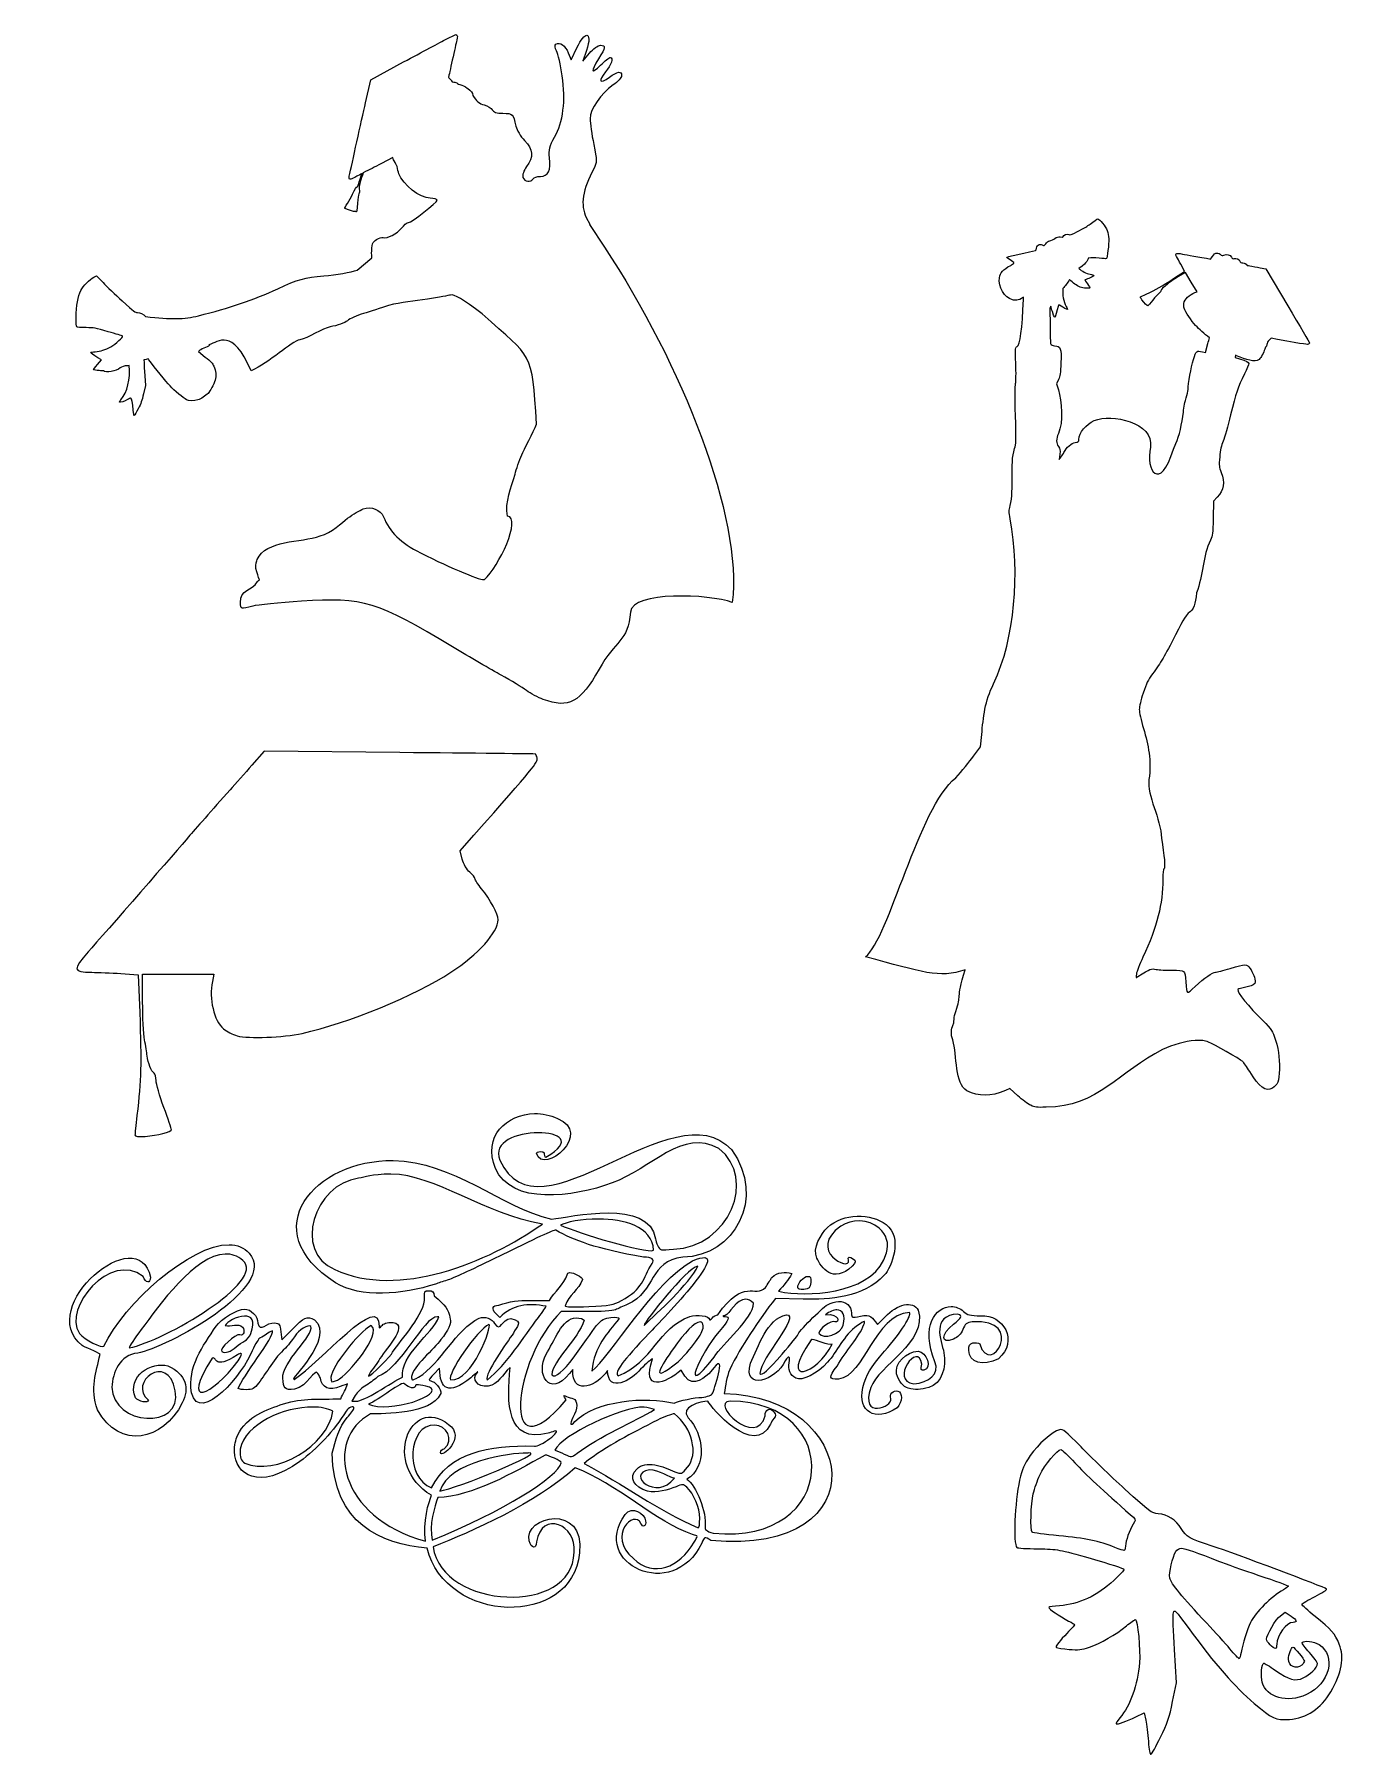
# Model space of a CAD drawing. Header units: centimetres. Extents: x -9.2 to 8.8, y -11.8 to 11.8.
import ezdxf

# ---------------------------------------------------------------- set-up
doc = ezdxf.new("R2010")
doc.units = ezdxf.units.CM
doc.header["$MEASUREMENT"] = 0
doc.layers.add('Layer 1', color=7, linetype='Continuous')

msp = doc.modelspace()

# ---------------------------------------------------------------- linework, layer by layer
at = {"layer": 'Layer 1'}
for points, knots in [([(-3.44422, 11.84359), (-3.44422, 11.84359), (-3.57647, 11.77607), (-3.57647, 11.77607), (-3.57647, 11.77607), (-3.64922, 11.73889), (-3.91244, 11.59833), (-4.1615, 11.46366), (-4.1615, 11.46366), (-4.1615, 11.46366), (-4.61456, 11.21878), (-4.61456, 11.21878), (-4.61456, 11.21878), (-4.61456, 11.21878), (-4.68573, 10.90301), (-4.68573, 10.90301), (-4.68573, 10.90301), (-4.74286, 10.64976), (-4.87413, 10.05847), (-4.91016, 9.89238), (-4.91016, 9.89238), (-4.91589, 9.86596), (-4.915, 9.85805), (-4.9054, 9.85175), (-4.9054, 9.85175), (-4.89443, 9.84457), (-4.88315, 9.8492), (-4.76587, 9.90975), (-4.76587, 9.90975), (-4.7545, 9.9162), (-4.74375, 9.92211), (-4.73309, 9.92796), (-4.73309, 9.92796), (-4.75096, 9.88184), (-4.76622, 9.83972), (-4.7726, 9.81757), (-4.7726, 9.81757), (-4.78331, 9.78032), (-4.79494, 9.74945), (-4.79838, 9.74892), (-4.79838, 9.74892), (-4.80907, 9.74727), (-4.83117, 9.71197), (-4.8645, 9.64357), (-4.8645, 9.64357), (-4.88214, 9.60738), (-4.91441, 9.54968), (-4.93595, 9.51525), (-4.93595, 9.51525), (-4.95748, 9.48081), (-4.97482, 9.45071), (-4.97462, 9.44856), (-4.97462, 9.44856), (-4.97414, 9.44348), (-4.87475, 9.40794), (-4.85246, 9.40485), (-4.85246, 9.40485), (-4.84301, 9.40355), (-4.83132, 9.40339), (-4.8264, 9.40454), (-4.8264, 9.40454), (-4.82148, 9.40572), (-4.81639, 9.40407), (-4.81519, 9.4009), (-4.81519, 9.4009), (-4.80921, 9.38505), (-4.80215, 9.42671), (-4.79558, 9.52026), (-4.79558, 9.52026), (-4.79138, 9.58007), (-4.78382, 9.63364), (-4.77765, 9.64718), (-4.77765, 9.64718), (-4.77151, 9.66067), (-4.769, 9.67982), (-4.77149, 9.69201), (-4.77149, 9.69201), (-4.77386, 9.70365), (-4.77563, 9.72444), (-4.77569, 9.73852), (-4.77569, 9.73852), (-4.77582, 9.76561), (-4.75072, 9.84845), (-4.71713, 9.93661), (-4.71713, 9.93661), (-4.63146, 9.98288), (-4.56383, 10.01355), (-4.46636, 10.0655), (-4.46636, 10.0655), (-4.46636, 10.0655), (-4.31226, 10.1476), (-4.31226, 10.1476), (-4.31226, 10.1476), (-4.31226, 10.1476), (-4.30413, 10.12911), (-4.30413, 10.12911), (-4.30413, 10.12911), (-4.29981, 10.11896), (-4.28387, 10.08682), (-4.26855, 10.05766), (-4.26855, 10.05766), (-4.26232, 10.04581), (-4.25583, 10.03488), (-4.24922, 10.02488), (-4.24922, 10.02488), (-4.2447, 9.9865), (-4.23733, 9.95166), (-4.22681, 9.92261), (-4.22681, 9.92261), (-4.17401, 9.77685), (-3.93123, 9.58667), (-3.79785, 9.58667), (-3.79785, 9.58667), (-3.74412, 9.58667), (-3.70035, 9.5752), (-3.70035, 9.56117), (-3.70035, 9.56117), (-3.70035, 9.52751), (-4.05335, 9.2524), (-4.09653, 9.2524), (-4.09653, 9.2524), (-4.11496, 9.2524), (-4.15786, 9.21688), (-4.19207, 9.17339), (-4.19207, 9.17339), (-4.25072, 9.09883), (-4.38707, 9.03002), (-4.44536, 9.04562), (-4.44536, 9.04562), (-4.45989, 9.04951), (-4.50123, 9.03689), (-4.53726, 9.0176), (-4.53726, 9.0176), (-4.58835, 8.99026), (-4.60274, 8.94804), (-4.60198, 8.82511), (-4.60198, 8.82511), (-4.60185, 8.80269), (-4.60139, 8.78329), (-4.60002, 8.76543), (-4.60002, 8.76543), (-4.60002, 8.76543), (-4.80343, 8.59816), (-4.80343, 8.59816), (-4.80343, 8.59816), (-4.88617, 8.5676), (-5.09198, 8.53116), (-5.26069, 8.51719), (-5.26069, 8.51719), (-5.52372, 8.4954), (-5.61426, 8.47028), (-5.89587, 8.34067), (-5.89587, 8.34067), (-6.22634, 8.18858), (-6.56712, 8.07222), (-6.98523, 7.96915), (-6.98523, 7.96915), (-7.18791, 7.91918), (-7.3576, 7.91591), (-7.71651, 7.9585), (-7.71651, 7.9585), (-7.74825, 7.99178), (-7.79081, 8.0137), (-7.8283, 8.0137), (-7.8283, 8.0137), (-7.86317, 8.0137), (-7.87018, 8.0192), (-8.03816, 8.17256), (-8.03816, 8.17256), (-8.13375, 8.25984), (-8.25245, 8.37343), (-8.30181, 8.42501), (-8.30181, 8.42501), (-8.30181, 8.42501), (-8.39147, 8.51859), (-8.39147, 8.51859), (-8.39147, 8.51859), (-8.39147, 8.51859), (-8.42845, 8.5001), (-8.42845, 8.5001), (-8.42845, 8.5001), (-8.48199, 8.47316), (-8.57564, 8.37705), (-8.60693, 8.31714), (-8.60693, 8.31714), (-8.64592, 8.24248), (-8.6707, 8.10227), (-8.67221, 7.94841), (-8.67221, 7.94841), (-8.67302, 7.8659), (-8.67023, 7.82343), (-8.66352, 7.81672), (-8.66352, 7.81672), (-8.65717, 7.81036), (-8.61131, 7.80595), (-8.53548, 7.80467), (-8.53548, 7.80467), (-8.41836, 7.80271), (-8.41512, 7.80209), (-8.22896, 7.74863), (-8.22896, 7.74863), (-8.12553, 7.71894), (-8.03756, 7.69177), (-8.03339, 7.68811), (-8.03339, 7.68811), (-8.02158, 7.67774), (-8.12832, 7.58068), (-8.19422, 7.54185), (-8.19422, 7.54185), (-8.2649, 7.5002), (-8.33937, 7.47629), (-8.41136, 7.47237), (-8.41136, 7.47237), (-8.44035, 7.47079), (-8.46657, 7.46703), (-8.46964, 7.46396), (-8.46964, 7.46396), (-8.47719, 7.45641), (-8.43786, 7.42587), (-8.37382, 7.38971), (-8.37382, 7.38971), (-8.37382, 7.38971), (-8.32086, 7.35973), (-8.32086, 7.35973), (-8.32086, 7.35973), (-8.32086, 7.35973), (-8.37942, 7.29585), (-8.37942, 7.29585), (-8.37942, 7.29585), (-8.41168, 7.26074), (-8.43528, 7.22927), (-8.43181, 7.2258), (-8.43181, 7.2258), (-8.42834, 7.22233), (-8.39449, 7.21693), (-8.35644, 7.21375), (-8.35644, 7.21375), (-8.33046, 7.21158), (-8.31236, 7.21092), (-8.29592, 7.21207), (-8.29592, 7.21207), (-8.26732, 7.17845), (-8.11699, 7.20289), (-8.06449, 7.25102), (-8.06449, 7.25102), (-8.04702, 7.26703), (-8.00492, 7.28016), (-7.97091, 7.28016), (-7.97091, 7.28016), (-7.96336, 7.28016), (-7.95355, 7.28134), (-7.94261, 7.28352), (-7.94261, 7.28352), (-7.92235, 7.1002), (-7.96674, 6.91329), (-8.05496, 6.81281), (-8.05496, 6.81281), (-8.0697, 6.79602), (-8.0796, 6.78029), (-8.07709, 6.77778), (-8.07709, 6.77778), (-8.06947, 6.77017), (-8.00042, 6.79192), (-7.96333, 6.81365), (-7.96333, 6.81365), (-7.94411, 6.82491), (-7.92413, 6.8341), (-7.91906, 6.8341), (-7.91906, 6.8341), (-7.90668, 6.8341), (-7.89231, 6.76303), (-7.88572, 6.67019), (-7.88572, 6.67019), (-7.88224, 6.6212), (-7.87693, 6.59525), (-7.87087, 6.59706), (-7.87087, 6.59706), (-7.86571, 6.59861), (-7.84094, 6.63932), (-7.81595, 6.68756), (-7.81595, 6.68756), (-7.77874, 6.75938), (-7.76589, 6.79652), (-7.74478, 6.89237), (-7.74478, 6.89237), (-7.74478, 6.89237), (-7.719, 7.00921), (-7.719, 7.00921), (-7.719, 7.00921), (-7.719, 7.00921), (-7.73077, 7.2059), (-7.73077, 7.2059), (-7.73077, 7.2059), (-7.73427, 7.26422), (-7.73686, 7.31866), (-7.73805, 7.35972), (-7.73805, 7.35972), (-7.72031, 7.36525), (-7.70035, 7.37057), (-7.67921, 7.37597), (-7.67921, 7.37597), (-7.67559, 7.37101), (-7.67353, 7.36849), (-7.6694, 7.3628), (-7.6694, 7.3628), (-7.58672, 7.24885), (-7.43946, 7.06571), (-7.37913, 7.00192), (-7.37913, 7.00192), (-7.32111, 6.94057), (-7.19146, 6.83097), (-7.15414, 6.81167), (-7.15414, 6.81167), (-7.12211, 6.79511), (-7.04257, 6.79381), (-6.99556, 6.80915), (-6.99556, 6.80915), (-6.95537, 6.82226), (-6.885, 6.86761), (-6.85547, 6.89937), (-6.85547, 6.89937), (-6.82646, 6.93056), (-6.77809, 7.02123), (-6.75881, 7.08065), (-6.75881, 7.08065), (-6.73861, 7.1429), (-6.74429, 7.2108), (-6.77506, 7.2737), (-6.77506, 7.2737), (-6.79489, 7.31424), (-6.81562, 7.33652), (-6.89302, 7.40062), (-6.89302, 7.40062), (-6.89302, 7.40062), (-6.98688, 7.47823), (-6.98688, 7.47823), (-6.98688, 7.47823), (-6.98688, 7.47823), (-6.96699, 7.49364), (-6.96699, 7.49364), (-6.96699, 7.49364), (-6.95598, 7.50212), (-6.92166, 7.51956), (-6.89078, 7.53259), (-6.89078, 7.53259), (-6.8599, 7.54561), (-6.83465, 7.56011), (-6.83474, 7.56481), (-6.83474, 7.56481), (-6.83475, 7.56546), (-6.83867, 7.56773), (-6.84427, 7.57041), (-6.84427, 7.57041), (-6.70757, 7.60429), (-6.52478, 7.81541), (-6.26189, 7.21143), (-6.26189, 7.21143), (-6.01635, 7.31658), (-5.70341, 7.61916), (-5.59309, 7.63784), (-5.59309, 7.63784), (-5.48277, 7.65653), (-5.27388, 7.79876), (-5.17465, 7.81584), (-5.17465, 7.81584), (-5.07542, 7.83292), (-4.96787, 7.87074), (-4.93565, 7.8999), (-4.93565, 7.8999), (-4.90343, 7.92906), (-4.80405, 7.97381), (-4.71486, 7.99937), (-4.71486, 7.99937), (-4.62568, 8.02493), (-4.47071, 8.07541), (-4.37051, 8.11144), (-4.37051, 8.11144), (-4.18992, 8.15334), (-4.01771, 8.17023), (-3.83395, 8.19886), (-3.83395, 8.19886), (-3.67766, 8.22333), (-3.53461, 8.24792), (-3.51622, 8.2535), (-3.51622, 8.2535), (-3.46708, 8.2684), (-3.34482, 8.1958), (-3.08025, 7.99489), (-3.08025, 7.99489), (-2.37707, 7.36046), (-2.39826, 7.50617), (-2.33131, 6.4746), (-2.33131, 6.4746), (-2.37653, 6.37621), (-2.504, 6.11865), (-2.53332, 6.05292), (-2.53332, 6.05292), (-2.56784, 5.97554), (-2.61036, 5.85505), (-2.62774, 5.78534), (-2.62774, 5.78534), (-2.67855, 5.59493), (-2.76823, 5.41155), (-2.73191, 5.20882), (-2.73191, 5.20882), (-2.53213, 5.18991), (-2.85392, 4.50484), (-3.04858, 4.33763), (-3.04858, 4.33763), (-3.06719, 4.30752), (-3.49677, 4.48585), (-3.9292, 4.70327), (-3.9292, 4.70327), (-4.199, 4.83892), (-4.35851, 4.99445), (-4.4383, 5.19948), (-4.4383, 5.19948), (-4.47631, 5.29714), (-4.61014, 5.34945), (-4.71793, 5.30847), (-4.71793, 5.30847), (-4.76291, 5.29137), (-4.85955, 5.23387), (-4.93255, 5.18099), (-4.93255, 5.18099), (-5.01393, 5.12204), (-5.15025, 4.9741), (-5.3108, 4.93667), (-5.3108, 4.93667), (-5.57859, 4.84348), (-6.06136, 4.88248), (-6.17685, 4.61166), (-6.17685, 4.61166), (-6.17836, 4.59911), (-6.20989, 4.54256), (-6.19534, 4.48866), (-6.19534, 4.48866), (-6.17761, 4.42297), (-6.16233, 4.3712), (-6.14883, 4.33148), (-6.14883, 4.33148), (-6.15674, 4.32416), (-6.16521, 4.31697), (-6.17405, 4.30962), (-6.17405, 4.30962), (-6.25953, 4.16706), (-6.40911, 4.21086), (-6.408, 4.01991), (-6.408, 4.01991), (-6.408, 3.92669), (-6.40294, 3.92504), (-6.24073, 3.9692), (-6.24073, 3.9692), (-6.17638, 3.98672), (-5.87366, 4.01746), (-5.56772, 4.03728), (-5.56772, 4.03728), (-4.71938, 4.09225), (-4.51262, 4.02972), (-3.4893, 3.41051), (-3.4893, 3.41051), (-3.25375, 3.26798), (-2.9511, 3.09124), (-2.81685, 3.01769), (-2.81685, 3.01769), (-2.68261, 2.94414), (-2.52604, 2.84961), (-2.46914, 2.80755), (-2.46914, 2.80755), (-2.41224, 2.76549), (-2.30885, 2.71014), (-2.23911, 2.68455), (-2.23911, 2.68455), (-1.8872, 2.55539), (-1.72629, 2.64242), (-1.47056, 3.10119), (-1.47056, 3.10119), (-1.24596, 3.50411), (-1.07121, 3.47581), (-1.03713, 3.88794), (-1.03713, 3.88794), (-1.0132, 4.17739), (0.04572, 4.13865), (0.3653, 4.01942), (0.3653, 4.01942), (0.51435, 5.1666), (-0.32907, 7.30968), (-1.39719, 8.91423), (-1.39719, 8.91423), (-1.39719, 8.91423), (-1.60116, 9.22384), (-1.60116, 9.22384), (-1.60116, 9.22384), (-1.60116, 9.22384), (-1.5978, 9.22916), (-1.5978, 9.22916), (-1.5978, 9.22916), (-1.5978, 9.22916), (-1.64599, 9.32274), (-1.64599, 9.32274), (-1.64599, 9.32274), (-1.73197, 9.48901), (-1.69707, 9.71444), (-1.54204, 9.99434), (-1.54204, 9.99434), (-1.49772, 10.07437), (-1.49793, 10.11206), (-1.54316, 10.32888), (-1.54316, 10.32888), (-1.57118, 10.46318), (-1.59414, 10.622), (-1.59415, 10.68192), (-1.59415, 10.68192), (-1.59418, 10.81323), (-1.44315, 11.03438), (-1.27614, 11.14787), (-1.27614, 11.14787), (-1.21199, 11.19146), (-1.15958, 11.24928), (-1.15958, 11.2762), (-1.15958, 11.2762), (-1.15958, 11.34477), (-1.21286, 11.33728), (-1.32769, 11.25238), (-1.32769, 11.25238), (-1.45957, 11.15487), (-1.48981, 11.19695), (-1.38093, 11.32635), (-1.38093, 11.32635), (-1.29783, 11.4251), (-1.26549, 11.52584), (-1.31677, 11.52584), (-1.31677, 11.52584), (-1.32968, 11.52584), (-1.38979, 11.47757), (-1.45042, 11.41881), (-1.45042, 11.41881), (-1.58085, 11.29239), (-1.58995, 11.32434), (-1.4762, 11.50903), (-1.4762, 11.50903), (-1.37814, 11.66824), (-1.37502, 11.69272), (-1.4521, 11.69311), (-1.4521, 11.69311), (-1.48428, 11.69311), (-1.55177, 11.64432), (-1.60228, 11.5844), (-1.60228, 11.5844), (-1.60228, 11.5844), (-1.69418, 11.47569), (-1.69418, 11.47569), (-1.69418, 11.47569), (-1.69418, 11.47569), (-1.64431, 11.62111), (-1.64431, 11.62111), (-1.64431, 11.62111), (-1.59738, 11.75828), (-1.60461, 11.83106), (-1.63899, 11.83153), (-1.63899, 11.83153), (-1.66932, 11.83193), (-1.72081, 11.77624), (-1.77516, 11.65893), (-1.77516, 11.65893), (-1.77516, 11.65893), (-1.85277, 11.4911), (-1.85277, 11.4911), (-1.85277, 11.4911), (-1.85277, 11.4911), (-1.89368, 11.58944), (-1.89368, 11.58944), (-1.89368, 11.58944), (-1.93526, 11.68983), (-2.01024, 11.74162), (-2.06515, 11.70768), (-2.06515, 11.70768), (-2.08277, 11.69679), (-2.07913, 11.65778), (-2.05646, 11.6155), (-2.05646, 11.6155), (-2.03488, 11.57525), (-1.99934, 11.42141), (-1.97745, 11.2734), (-1.97745, 11.2734), (-1.92692, 10.93175), (-1.96451, 10.63124), (-2.08308, 10.42892), (-2.08308, 10.42892), (-2.15206, 10.31122), (-2.16619, 10.25234), (-2.15173, 10.14453), (-2.15173, 10.14453), (-2.12919, 9.97652), (-2.17317, 9.8876), (-2.27865, 9.8876), (-2.27865, 9.8876), (-2.32288, 9.8876), (-2.36843, 9.87264), (-2.3798, 9.85426), (-2.3798, 9.85426), (-2.41153, 9.80292), (-2.49649, 9.81451), (-2.51905, 9.87331), (-2.51905, 9.87331), (-2.53014, 9.90222), (-2.50703, 9.96928), (-2.46778, 10.02237), (-2.46778, 10.02237), (-2.37008, 10.15451), (-2.37831, 10.25975), (-2.4958, 10.38269), (-2.4958, 10.38269), (-2.55043, 10.43985), (-2.60418, 10.52865), (-2.61544, 10.57994), (-2.61544, 10.57994), (-2.65285, 10.75031), (-2.65954, 10.75674), (-2.79308, 10.75674), (-2.79308, 10.75674), (-2.87495, 10.75674), (-2.93089, 10.77449), (-2.94214, 10.80381), (-2.94214, 10.80381), (-2.95206, 10.82966), (-3.00258, 10.86021), (-3.05449, 10.87161), (-3.05449, 10.87161), (-3.11451, 10.88479), (-3.16454, 10.92732), (-3.20775, 11.00246), (-3.20775, 11.00246), (-3.21224, 11.04078), (-3.23415, 11.06719), (-3.27752, 11.09716), (-3.27752, 11.09716), (-3.28051, 11.09921), (-3.28403, 11.10123), (-3.28733, 11.10332), (-3.28733, 11.10332), (-3.28749, 11.10332), (-3.28773, 11.10332), (-3.28789, 11.10363), (-3.28789, 11.10363), (-3.3179, 11.12714), (-3.35228, 11.14334), (-3.3896, 11.1521), (-3.3896, 11.1521), (-3.40095, 11.15757), (-3.41139, 11.1634), (-3.4179, 11.16835), (-3.4179, 11.16835), (-3.43138, 11.1786), (-3.45234, 11.18648), (-3.46945, 11.1874), (-3.46945, 11.1874), (-3.49142, 11.18858), (-3.49911, 11.19198), (-3.50167, 11.20225), (-3.50167, 11.20225), (-3.50352, 11.20969), (-3.51382, 11.223), (-3.52465, 11.23167), (-3.52465, 11.23167), (-3.54118, 11.24491), (-3.54407, 11.24968), (-3.54174, 11.26109), (-3.54174, 11.26109), (-3.54022, 11.26857), (-3.51744, 11.37165), (-3.49103, 11.49028), (-3.49103, 11.49028), (-3.46462, 11.60891), (-3.43725, 11.73191), (-3.43023, 11.76346), (-3.43023, 11.76346), (-3.41895, 11.81414), (-3.41891, 11.82194), (-3.43079, 11.83211), (-3.43079, 11.83211), (-3.43079, 11.83211), (-3.44422, 11.84359), (-3.44422, 11.84359)], [0, 0, 0, 0, 0.00581395, 0.00581395, 0.00581395, 0.00581395, 0.01162791, 0.01162791, 0.01162791, 0.01162791, 0.01744186, 0.01744186, 0.01744186, 0.01744186, 0.02325581, 0.02325581, 0.02325581, 0.02325581, 0.02906977, 0.02906977, 0.02906977, 0.02906977, 0.03488372, 0.03488372, 0.03488372, 0.03488372, 0.04069767, 0.04069767, 0.04069767, 0.04069767, 0.04651163, 0.04651163, 0.04651163, 0.04651163, 0.05232558, 0.05232558, 0.05232558, 0.05232558, 0.05813953, 0.05813953, 0.05813953, 0.05813953, 0.06395349, 0.06395349, 0.06395349, 0.06395349, 0.06976744, 0.06976744, 0.06976744, 0.06976744, 0.0755814, 0.0755814, 0.0755814, 0.0755814, 0.08139535, 0.08139535, 0.08139535, 0.08139535, 0.0872093, 0.0872093, 0.0872093, 0.0872093, 0.09302326, 0.09302326, 0.09302326, 0.09302326, 0.09883721, 0.09883721, 0.09883721, 0.09883721, 0.10465116, 0.10465116, 0.10465116, 0.10465116, 0.11046512, 0.11046512, 0.11046512, 0.11046512, 0.11627907, 0.11627907, 0.11627907, 0.11627907, 0.12209302, 0.12209302, 0.12209302, 0.12209302, 0.12790698, 0.12790698, 0.12790698, 0.12790698, 0.13372093, 0.13372093, 0.13372093, 0.13372093, 0.13953488, 0.13953488, 0.13953488, 0.13953488, 0.14534884, 0.14534884, 0.14534884, 0.14534884, 0.15116279, 0.15116279, 0.15116279, 0.15116279, 0.15697674, 0.15697674, 0.15697674, 0.15697674, 0.1627907, 0.1627907, 0.1627907, 0.1627907, 0.16860465, 0.16860465, 0.16860465, 0.16860465, 0.1744186, 0.1744186, 0.1744186, 0.1744186, 0.18023256, 0.18023256, 0.18023256, 0.18023256, 0.18604651, 0.18604651, 0.18604651, 0.18604651, 0.19186047, 0.19186047, 0.19186047, 0.19186047, 0.19767442, 0.19767442, 0.19767442, 0.19767442, 0.20348837, 0.20348837, 0.20348837, 0.20348837, 0.20930233, 0.20930233, 0.20930233, 0.20930233, 0.21511628, 0.21511628, 0.21511628, 0.21511628, 0.22093023, 0.22093023, 0.22093023, 0.22093023, 0.22674419, 0.22674419, 0.22674419, 0.22674419, 0.23255814, 0.23255814, 0.23255814, 0.23255814, 0.23837209, 0.23837209, 0.23837209, 0.23837209, 0.24418605, 0.24418605, 0.24418605, 0.24418605, 0.25, 0.25, 0.25, 0.25, 0.25581395, 0.25581395, 0.25581395, 0.25581395, 0.26162791, 0.26162791, 0.26162791, 0.26162791, 0.26744186, 0.26744186, 0.26744186, 0.26744186, 0.27325581, 0.27325581, 0.27325581, 0.27325581, 0.27906977, 0.27906977, 0.27906977, 0.27906977, 0.28488372, 0.28488372, 0.28488372, 0.28488372, 0.29069767, 0.29069767, 0.29069767, 0.29069767, 0.29651163, 0.29651163, 0.29651163, 0.29651163, 0.30232558, 0.30232558, 0.30232558, 0.30232558, 0.30813953, 0.30813953, 0.30813953, 0.30813953, 0.31395349, 0.31395349, 0.31395349, 0.31395349, 0.31976744, 0.31976744, 0.31976744, 0.31976744, 0.3255814, 0.3255814, 0.3255814, 0.3255814, 0.33139535, 0.33139535, 0.33139535, 0.33139535, 0.3372093, 0.3372093, 0.3372093, 0.3372093, 0.34302326, 0.34302326, 0.34302326, 0.34302326, 0.34883721, 0.34883721, 0.34883721, 0.34883721, 0.35465116, 0.35465116, 0.35465116, 0.35465116, 0.36046512, 0.36046512, 0.36046512, 0.36046512, 0.36627907, 0.36627907, 0.36627907, 0.36627907, 0.37209302, 0.37209302, 0.37209302, 0.37209302, 0.37790698, 0.37790698, 0.37790698, 0.37790698, 0.38372093, 0.38372093, 0.38372093, 0.38372093, 0.38953488, 0.38953488, 0.38953488, 0.38953488, 0.39534884, 0.39534884, 0.39534884, 0.39534884, 0.40116279, 0.40116279, 0.40116279, 0.40116279, 0.40697674, 0.40697674, 0.40697674, 0.40697674, 0.4127907, 0.4127907, 0.4127907, 0.4127907, 0.41860465, 0.41860465, 0.41860465, 0.41860465, 0.4244186, 0.4244186, 0.4244186, 0.4244186, 0.43023256, 0.43023256, 0.43023256, 0.43023256, 0.43604651, 0.43604651, 0.43604651, 0.43604651, 0.44186047, 0.44186047, 0.44186047, 0.44186047, 0.44767442, 0.44767442, 0.44767442, 0.44767442, 0.45348837, 0.45348837, 0.45348837, 0.45348837, 0.45930233, 0.45930233, 0.45930233, 0.45930233, 0.46511628, 0.46511628, 0.46511628, 0.46511628, 0.47093023, 0.47093023, 0.47093023, 0.47093023, 0.47674419, 0.47674419, 0.47674419, 0.47674419, 0.48255814, 0.48255814, 0.48255814, 0.48255814, 0.48837209, 0.48837209, 0.48837209, 0.48837209, 0.49418605, 0.49418605, 0.49418605, 0.49418605, 0.5, 0.5, 0.5, 0.5, 0.50581395, 0.50581395, 0.50581395, 0.50581395, 0.51162791, 0.51162791, 0.51162791, 0.51162791, 0.51744186, 0.51744186, 0.51744186, 0.51744186, 0.52325581, 0.52325581, 0.52325581, 0.52325581, 0.52906977, 0.52906977, 0.52906977, 0.52906977, 0.53488372, 0.53488372, 0.53488372, 0.53488372, 0.54069767, 0.54069767, 0.54069767, 0.54069767, 0.54651163, 0.54651163, 0.54651163, 0.54651163, 0.55232558, 0.55232558, 0.55232558, 0.55232558, 0.55813953, 0.55813953, 0.55813953, 0.55813953, 0.56395349, 0.56395349, 0.56395349, 0.56395349, 0.56976744, 0.56976744, 0.56976744, 0.56976744, 0.5755814, 0.5755814, 0.5755814, 0.5755814, 0.58139535, 0.58139535, 0.58139535, 0.58139535, 0.5872093, 0.5872093, 0.5872093, 0.5872093, 0.59302326, 0.59302326, 0.59302326, 0.59302326, 0.59883721, 0.59883721, 0.59883721, 0.59883721, 0.60465116, 0.60465116, 0.60465116, 0.60465116, 0.61046512, 0.61046512, 0.61046512, 0.61046512, 0.61627907, 0.61627907, 0.61627907, 0.61627907, 0.62209302, 0.62209302, 0.62209302, 0.62209302, 0.62790698, 0.62790698, 0.62790698, 0.62790698, 0.63372093, 0.63372093, 0.63372093, 0.63372093, 0.63953488, 0.63953488, 0.63953488, 0.63953488, 0.64534884, 0.64534884, 0.64534884, 0.64534884, 0.65116279, 0.65116279, 0.65116279, 0.65116279, 0.65697674, 0.65697674, 0.65697674, 0.65697674, 0.6627907, 0.6627907, 0.6627907, 0.6627907, 0.66860465, 0.66860465, 0.66860465, 0.66860465, 0.6744186, 0.6744186, 0.6744186, 0.6744186, 0.68023256, 0.68023256, 0.68023256, 0.68023256, 0.68604651, 0.68604651, 0.68604651, 0.68604651, 0.69186047, 0.69186047, 0.69186047, 0.69186047, 0.69767442, 0.69767442, 0.69767442, 0.69767442, 0.70348837, 0.70348837, 0.70348837, 0.70348837, 0.70930233, 0.70930233, 0.70930233, 0.70930233, 0.71511628, 0.71511628, 0.71511628, 0.71511628, 0.72093023, 0.72093023, 0.72093023, 0.72093023, 0.72674419, 0.72674419, 0.72674419, 0.72674419, 0.73255814, 0.73255814, 0.73255814, 0.73255814, 0.73837209, 0.73837209, 0.73837209, 0.73837209, 0.74418605, 0.74418605, 0.74418605, 0.74418605, 0.75, 0.75, 0.75, 0.75, 0.75581395, 0.75581395, 0.75581395, 0.75581395, 0.76162791, 0.76162791, 0.76162791, 0.76162791, 0.76744186, 0.76744186, 0.76744186, 0.76744186, 0.77325581, 0.77325581, 0.77325581, 0.77325581, 0.77906977, 0.77906977, 0.77906977, 0.77906977, 0.78488372, 0.78488372, 0.78488372, 0.78488372, 0.79069767, 0.79069767, 0.79069767, 0.79069767, 0.79651163, 0.79651163, 0.79651163, 0.79651163, 0.80232558, 0.80232558, 0.80232558, 0.80232558, 0.80813953, 0.80813953, 0.80813953, 0.80813953, 0.81395349, 0.81395349, 0.81395349, 0.81395349, 0.81976744, 0.81976744, 0.81976744, 0.81976744, 0.8255814, 0.8255814, 0.8255814, 0.8255814, 0.83139535, 0.83139535, 0.83139535, 0.83139535, 0.8372093, 0.8372093, 0.8372093, 0.8372093, 0.84302326, 0.84302326, 0.84302326, 0.84302326, 0.84883721, 0.84883721, 0.84883721, 0.84883721, 0.85465116, 0.85465116, 0.85465116, 0.85465116, 0.86046512, 0.86046512, 0.86046512, 0.86046512, 0.86627907, 0.86627907, 0.86627907, 0.86627907, 0.87209302, 0.87209302, 0.87209302, 0.87209302, 0.87790698, 0.87790698, 0.87790698, 0.87790698, 0.88372093, 0.88372093, 0.88372093, 0.88372093, 0.88953488, 0.88953488, 0.88953488, 0.88953488, 0.89534884, 0.89534884, 0.89534884, 0.89534884, 0.90116279, 0.90116279, 0.90116279, 0.90116279, 0.90697674, 0.90697674, 0.90697674, 0.90697674, 0.9127907, 0.9127907, 0.9127907, 0.9127907, 0.91860465, 0.91860465, 0.91860465, 0.91860465, 0.9244186, 0.9244186, 0.9244186, 0.9244186, 0.93023256, 0.93023256, 0.93023256, 0.93023256, 0.93604651, 0.93604651, 0.93604651, 0.93604651, 0.94186047, 0.94186047, 0.94186047, 0.94186047, 0.94767442, 0.94767442, 0.94767442, 0.94767442, 0.95348837, 0.95348837, 0.95348837, 0.95348837, 0.95930233, 0.95930233, 0.95930233, 0.95930233, 0.96511628, 0.96511628, 0.96511628, 0.96511628, 0.97093023, 0.97093023, 0.97093023, 0.97093023, 0.97674419, 0.97674419, 0.97674419, 0.97674419, 0.98255814, 0.98255814, 0.98255814, 0.98255814, 0.98837209, 0.98837209, 0.98837209, 0.98837209, 1, 1, 1, 1]), ([(5.39727, 9.30223), (5.39257, 9.30307), (5.34629, 9.27153), (5.29444, 9.23234), (5.29444, 9.23234), (5.27478, 9.21748), (5.25361, 9.20172), (5.23298, 9.18655), (5.23298, 9.18655), (5.20057, 9.17084), (5.15715, 9.1486), (5.1181, 9.1275), (5.1181, 9.1275), (5.04188, 9.08633), (5.00999, 9.07534), (4.99961, 9.08573), (4.99961, 9.08573), (4.98412, 9.10122), (4.92048, 9.07985), (4.92048, 9.05922), (4.92048, 9.05922), (4.92048, 9.05322), (4.90356, 9.05094), (4.88272, 9.054), (4.88272, 9.054), (4.85851, 9.05755), (4.83184, 9.05042), (4.80881, 9.03432), (4.80881, 9.03432), (4.789, 9.02046), (4.75666, 9.00526), (4.73731, 9.00058), (4.73731, 9.00058), (4.71796, 8.9959), (4.69266, 8.9777), (4.68108, 8.96001), (4.68108, 8.96001), (4.66468, 8.93497), (4.65614, 8.93104), (4.64252, 8.94234), (4.64252, 8.94234), (4.6329, 8.95032), (4.61097, 8.95315), (4.59352, 8.94877), (4.59352, 8.94877), (4.57006, 8.94288), (4.55941, 8.92965), (4.55335, 8.89736), (4.55335, 8.89736), (4.55062, 8.8828), (4.54796, 8.87282), (4.54331, 8.86563), (4.54331, 8.86563), (4.30986, 8.81632), (4.14467, 8.77879), (4.14405, 8.77445), (4.14405, 8.77445), (4.14354, 8.77095), (4.15601, 8.7609), (4.17136, 8.75196), (4.17136, 8.75196), (4.19677, 8.73715), (4.22725, 8.71479), (4.24045, 8.70215), (4.24045, 8.70215), (4.24061, 8.69766), (4.24048, 8.69318), (4.24086, 8.68849), (4.24086, 8.68849), (4.23281, 8.68279), (4.21759, 8.67299), (4.19949, 8.66278), (4.19949, 8.66278), (4.09104, 8.6016), (4.05561, 8.56277), (4.04525, 8.49207), (4.04525, 8.49207), (4.02608, 8.36145), (4.11036, 8.2186), (4.2244, 8.188), (4.2244, 8.188), (4.24412, 8.18271), (4.27001, 8.18011), (4.28586, 8.18197), (4.28586, 8.18197), (4.3037, 8.18408), (4.33754, 8.19979), (4.37624, 8.22254), (4.37624, 8.22254), (4.37577, 8.21239), (4.37543, 8.20268), (4.37504, 8.19241), (4.37504, 8.19241), (4.3598, 7.79818), (4.32723, 7.55793), (4.28748, 7.54532), (4.28748, 7.54532), (4.26231, 7.53733), (4.26174, 7.53022), (4.26981, 7.31034), (4.26981, 7.31034), (4.27447, 7.18323), (4.27284, 7.06227), (4.26619, 7.03479), (4.26619, 7.03479), (4.25908, 7.00539), (4.25864, 6.83048), (4.26498, 6.59777), (4.26498, 6.59777), (4.2748, 6.23721), (4.27393, 6.20464), (4.25172, 6.13826), (4.25172, 6.13826), (4.1849, 5.92211), (4.25029, 5.58366), (4.19308, 5.3542), (4.19308, 5.3542), (4.17475, 5.28265), (4.17472, 5.26719), (4.19429, 5.17104), (4.19429, 5.17104), (4.32464, 4.41576), (4.26243, 3.53723), (3.96413, 2.89998), (3.96413, 2.89998), (3.84375, 2.6623), (3.82174, 2.44003), (3.80025, 2.19946), (3.80025, 2.19946), (3.80025, 2.19946), (3.78499, 2.03236), (3.78499, 2.03236), (3.78499, 2.03236), (3.78499, 2.03236), (3.68738, 1.90222), (3.68738, 1.90222), (3.68738, 1.90222), (3.63378, 1.83072), (3.52373, 1.69613), (3.44276, 1.60297), (3.44276, 1.60297), (2.93122, 1.20139), (2.52399, -0.61072), (2.19978, -0.86143), (2.19978, -0.86143), (2.98097, -1.06624), (3.21497, -1.16545), (3.57137, -1.03812), (3.57137, -1.03812), (3.4418, -1.47647), (3.52677, -1.36744), (3.44196, -1.61162), (3.44196, -1.61162), (3.41515, -1.68882), (3.41868, -1.77488), (3.40902, -1.79358), (3.40902, -1.79358), (3.37596, -1.85763), (3.37358, -1.92548), (3.40099, -2.00566), (3.40099, -2.00566), (3.46439, -2.21831), (3.42615, -2.61425), (3.59701, -2.70457), (3.59701, -2.70457), (3.76103, -2.78824), (3.92548, -2.78728), (4.12601, -2.70176), (4.12601, -2.70176), (4.12601, -2.70176), (4.18626, -2.67605), (4.18626, -2.67605), (4.18626, -2.67605), (4.18626, -2.67605), (4.29712, -2.77446), (4.29712, -2.77446), (4.29712, -2.77446), (4.35811, -2.82872), (4.43803, -2.88781), (4.47466, -2.90541), (4.47466, -2.90541), (4.53713, -2.93542), (4.5505, -2.93681), (4.68915, -2.93031), (4.68915, -2.93031), (5.39249, -2.93471), (5.70856, -2.42517), (6.28941, -2.13902), (6.28941, -2.13902), (6.43525, -2.06921), (6.60271, -2.0229), (6.73928, -2.0145), (6.73928, -2.0145), (6.83867, -2.00839), (6.86461, -2.01136), (6.92485, -2.03539), (6.92485, -2.03539), (6.99642, -2.06394), (7.34775, -2.264), (7.39521, -2.30331), (7.39521, -2.30331), (7.40962, -2.31525), (7.45285, -2.37706), (7.49121, -2.44068), (7.49121, -2.44068), (7.61992, -2.65418), (7.71268, -2.72216), (7.80331, -2.66923), (7.80331, -2.66923), (7.87532, -2.62718), (7.89416, -2.57636), (7.90011, -2.40935), (7.90011, -2.40935), (7.90604, -2.24315), (7.88432, -2.10662), (7.82781, -1.95225), (7.82781, -1.95225), (7.7972, -1.86864), (7.78175, -1.849), (7.60769, -1.67269), (7.60769, -1.67269), (7.4048, -1.46716), (7.28576, -1.30315), (7.33937, -1.30315), (7.33937, -1.30315), (7.39651, -1.28357), (7.56698, -1.2682), (7.56832, -1.20795), (7.56832, -1.20795), (7.56832, -1.1635), (7.53322, -1.07208), (7.49522, -1.01716), (7.49522, -1.01716), (7.45247, -0.95538), (7.43743, -0.95555), (7.22128, -1.02037), (7.22128, -1.02037), (7.12698, -1.04865), (7.03701, -1.07178), (7.02125, -1.07178), (7.02125, -1.07178), (6.98126, -1.07178), (6.86901, -1.15009), (6.74008, -1.2682), (6.74008, -1.2682), (6.61556, -1.38226), (6.62471, -1.38663), (6.60994, -1.20715), (6.60994, -1.20715), (6.59603, -1.03815), (6.60499, -1.04608), (6.42638, -1.04608), (6.42638, -1.04608), (6.34234, -1.04608), (6.24284, -1.04039), (6.20506, -1.03323), (6.20506, -1.03323), (6.13202, -1.01938), (6.12919, -1.02025), (5.9516, -1.13365), (5.9516, -1.13365), (5.92229, -1.15237), (5.92202, -1.1526), (5.93071, -1.09629), (5.93071, -1.09629), (5.9355, -1.06527), (5.97571, -0.96157), (6.01988, -0.86613), (6.01988, -0.86613), (6.21605, -0.44231), (6.2957, -0.13194), (6.29583, 0.20955), (6.29583, 0.20955), (6.29586, 0.29366), (6.30088, 0.34392), (6.31029, 0.34973), (6.31029, 0.34973), (6.33066, 0.36232), (6.31695, 0.53302), (6.27615, 0.77229), (6.27615, 0.77229), (6.26754, 1.04514), (6.07477, 1.36107), (6.10423, 1.57965), (6.10423, 1.57965), (6.14046, 1.84259), (6.09551, 2.05677), (6.02952, 2.28298), (6.02952, 2.28298), (5.99464, 2.40215), (5.97087, 2.50803), (5.97088, 2.54648), (5.97088, 2.54648), (5.97089, 2.58698), (5.99086, 2.67074), (6.0243, 2.77302), (6.0243, 2.77302), (6.06885, 2.90927), (6.08915, 2.95159), (6.15203, 3.03652), (6.15203, 3.03652), (6.26998, 3.19581), (6.31563, 3.27276), (6.47096, 3.57476), (6.47096, 3.57476), (6.58799, 3.8023), (6.62392, 3.86173), (6.65573, 3.87963), (6.65573, 3.87963), (6.7159, 3.91349), (6.74874, 4.00018), (6.75896, 4.15317), (6.75896, 4.15317), (6.85107, 4.38963), (6.84618, 4.66044), (6.94935, 4.87939), (6.94935, 4.87939), (6.98153, 4.94631), (6.98363, 4.96246), (6.98791, 5.18145), (6.98791, 5.18145), (6.98791, 5.18145), (6.99233, 5.41281), (6.99233, 5.41281), (6.99233, 5.41281), (6.99233, 5.41281), (7.04374, 5.46824), (7.04374, 5.46824), (7.04374, 5.46824), (7.13917, 5.57177), (7.15478, 5.67047), (7.09877, 5.81046), (7.09877, 5.81046), (7.06815, 5.88699), (7.06745, 5.89786), (7.07828, 6.02455), (7.07828, 6.02455), (7.0867, 6.1229), (7.09872, 6.18034), (7.12487, 6.24185), (7.12487, 6.24185), (7.14441, 6.2878), (7.1914, 6.45037), (7.2289, 6.60295), (7.2289, 6.60295), (7.30283, 6.90373), (7.3288, 6.98108), (7.41889, 7.1673), (7.41889, 7.1673), (7.45138, 7.23446), (7.47781, 7.29878), (7.47794, 7.3103), (7.47794, 7.3103), (7.47813, 7.332), (7.44892, 7.3467), (7.3486, 7.37537), (7.3486, 7.37537), (7.3486, 7.37537), (7.28996, 7.39224), (7.28996, 7.39224), (7.28996, 7.39224), (7.28996, 7.39224), (7.29558, 7.42518), (7.29558, 7.42518), (7.29558, 7.42518), (7.30054, 7.4227), (7.30563, 7.41984), (7.31044, 7.41755), (7.31044, 7.41755), (7.43913, 7.35609), (7.56676, 7.33152), (7.6133, 7.35971), (7.6133, 7.35971), (7.635, 7.37285), (7.67221, 7.43539), (7.69203, 7.49146), (7.69203, 7.49146), (7.70042, 7.51519), (7.71075, 7.53673), (7.71492, 7.53926), (7.71492, 7.53926), (7.7191, 7.54179), (7.72471, 7.55735), (7.72737, 7.5738), (7.72737, 7.5738), (7.73016, 7.59105), (7.74349, 7.61516), (7.7587, 7.63084), (7.7587, 7.63084), (7.7587, 7.63084), (7.78481, 7.65815), (7.78481, 7.65815), (7.78481, 7.65815), (7.78481, 7.65815), (7.87398, 7.64208), (7.87398, 7.64208), (7.87398, 7.64208), (8.26195, 7.57176), (8.29414, 7.56695), (8.30578, 7.57982), (8.30578, 7.57982), (8.31224, 7.58697), (8.31768, 7.59352), (8.31783, 7.59428), (8.31783, 7.59428), (8.31799, 7.59504), (8.18208, 7.82514), (8.01577, 8.10561), (8.01577, 8.10561), (8.01577, 8.10561), (7.71331, 8.61533), (7.71331, 8.61533), (7.71331, 8.61533), (7.71331, 8.61533), (7.63418, 8.62979), (7.63418, 8.62979), (7.63418, 8.62979), (7.59048, 8.63765), (7.52647, 8.64916), (7.49239, 8.6555), (7.49239, 8.6555), (7.47884, 8.65802), (7.46792, 8.65988), (7.45463, 8.66233), (7.45463, 8.66233), (7.44087, 8.68508), (7.42064, 8.69687), (7.39478, 8.69687), (7.39478, 8.69687), (7.37598, 8.69687), (7.36114, 8.70626), (7.35622, 8.72177), (7.35622, 8.72177), (7.34718, 8.75025), (7.30908, 8.76617), (7.27548, 8.75551), (7.27548, 8.75551), (7.26008, 8.75062), (7.24872, 8.75764), (7.24013, 8.7772), (7.24013, 8.7772), (7.22601, 8.80938), (7.17154, 8.82189), (7.13489, 8.8013), (7.13489, 8.8013), (7.11752, 8.79154), (7.10499, 8.79483), (7.08307, 8.81536), (7.08307, 8.81536), (7.04468, 8.85133), (7.00219, 8.83272), (6.96176, 8.76194), (6.96176, 8.76194), (6.95941, 8.75784), (6.95698, 8.75414), (6.95453, 8.75029), (6.95453, 8.75029), (6.79382, 8.77836), (6.62367, 8.80848), (6.56651, 8.81898), (6.56651, 8.81898), (6.46333, 8.83793), (6.45463, 8.83019), (6.49742, 8.75953), (6.49742, 8.75953), (6.5123, 8.73496), (6.53982, 8.68464), (6.55888, 8.64746), (6.55888, 8.64746), (6.55888, 8.64746), (6.59383, 8.57958), (6.59383, 8.57958), (6.59383, 8.57958), (6.59383, 8.57958), (6.45606, 8.48961), (6.45606, 8.48961), (6.45606, 8.48961), (6.26267, 8.36277), (6.21354, 8.33476), (6.06443, 8.26628), (6.06443, 8.26628), (6.02671, 8.24896), (5.9923, 8.23251), (5.98771, 8.22973), (5.98771, 8.22973), (5.982, 8.22633), (5.98769, 8.21313), (6.00538, 8.18876), (6.00538, 8.18876), (6.03736, 8.14471), (6.08197, 8.10051), (6.08973, 8.10521), (6.08973, 8.10521), (6.0929, 8.10713), (6.12284, 8.14272), (6.15601, 8.18434), (6.15601, 8.18434), (6.18918, 8.22595), (6.2266, 8.26621), (6.23916, 8.27391), (6.23916, 8.27391), (6.25173, 8.28158), (6.262, 8.29265), (6.26206, 8.29841), (6.26206, 8.29841), (6.26222, 8.31205), (6.28553, 8.34323), (6.31066, 8.36308), (6.31066, 8.36308), (6.32161, 8.37173), (6.34621, 8.39276), (6.36529, 8.40967), (6.36529, 8.40967), (6.38437, 8.42658), (6.44614, 8.46822), (6.50266, 8.50246), (6.50266, 8.50246), (6.50266, 8.50246), (6.60549, 8.56472), (6.60549, 8.56472), (6.60549, 8.56472), (6.60549, 8.56472), (6.68623, 8.43177), (6.68623, 8.43177), (6.68623, 8.43177), (6.68623, 8.43177), (6.76697, 8.29841), (6.76697, 8.29841), (6.76697, 8.29841), (6.76697, 8.29841), (6.73644, 8.28797), (6.73644, 8.28797), (6.73644, 8.28797), (6.66423, 8.26275), (6.59303, 8.19286), (6.58461, 8.13895), (6.58461, 8.13895), (6.58184, 8.12122), (6.584, 8.09105), (6.58943, 8.07227), (6.58943, 8.07227), (6.60368, 8.02302), (6.68699, 7.89675), (6.74568, 7.83528), (6.74568, 7.83528), (6.79691, 7.78163), (6.86355, 7.72223), (6.93567, 7.66457), (6.93567, 7.66457), (6.92959, 7.63882), (6.92307, 7.61228), (6.91639, 7.58705), (6.91639, 7.58705), (6.91639, 7.58705), (6.88265, 7.46052), (6.88265, 7.46052), (6.88265, 7.46052), (6.88265, 7.46052), (6.84288, 7.46976), (6.84288, 7.46976), (6.84288, 7.46976), (6.75462, 7.48991), (6.75616, 7.49094), (6.71756, 7.36733), (6.71756, 7.36733), (6.68323, 7.25739), (6.64285, 7.03296), (6.64285, 6.9524), (6.64285, 6.9524), (6.64285, 6.93144), (6.63098, 6.88051), (6.61674, 6.83913), (6.61674, 6.83913), (6.60251, 6.79775), (6.58508, 6.70864), (6.57778, 6.64111), (6.57778, 6.64111), (6.56067, 6.483), (6.5191, 6.30709), (6.47575, 6.20971), (6.47575, 6.20971), (6.47575, 6.20971), (6.44161, 6.13299), (6.44161, 6.13299), (6.44161, 6.13299), (6.25596, 5.53223), (6.05142, 5.83528), (6.12429, 6.1583), (6.12429, 6.1583), (6.17889, 6.50215), (5.58564, 6.62323), (5.34906, 6.52543), (5.34906, 6.52543), (5.2376, 6.47482), (5.14012, 6.35389), (5.13939, 6.26555), (5.13939, 6.26555), (5.13915, 6.23578), (5.13222, 6.23005), (5.08798, 6.22257), (5.08798, 6.22257), (5.0365, 6.21387), (4.96855, 6.15398), (4.93253, 6.0856), (4.93253, 6.0856), (4.92382, 6.06907), (4.90534, 6.04101), (4.89156, 6.02334), (4.89156, 6.02334), (4.89156, 6.02334), (4.86666, 5.99121), (4.86666, 5.99121), (4.86666, 5.99121), (4.86666, 5.99121), (4.87509, 6.0619), (4.87509, 6.0619), (4.87509, 6.0619), (4.88259, 6.12235), (4.8803, 6.13764), (4.85742, 6.16674), (4.85742, 6.16674), (4.82312, 6.21035), (4.8227, 6.27901), (4.85662, 6.34548), (4.85662, 6.34548), (4.92608, 6.50206), (4.90183, 6.79152), (4.85703, 6.94799), (4.85703, 6.94799), (4.85703, 6.94799), (4.83132, 7.03073), (4.83132, 7.03073), (4.83132, 7.03073), (4.83132, 7.03073), (4.85863, 7.08937), (4.85863, 7.08937), (4.85863, 7.08937), (4.88081, 7.13716), (4.88682, 7.18009), (4.89157, 7.32154), (4.89157, 7.32154), (4.89825, 7.52031), (4.88806, 7.54806), (4.80481, 7.55531), (4.80481, 7.55531), (4.78007, 7.55746), (4.75579, 7.568), (4.75099, 7.57861), (4.75099, 7.57861), (4.74619, 7.58921), (4.74185, 7.70371), (4.74135, 7.83327), (4.74135, 7.83327), (4.74135, 7.83327), (4.74055, 8.06905), (4.74055, 8.06905), (4.74055, 8.06905), (4.74055, 8.06905), (4.7534, 8.09918), (4.7534, 8.09918), (4.7534, 8.09918), (4.75801, 8.07755), (4.7643, 8.0555), (4.77348, 8.02768), (4.77348, 8.02768), (4.80081, 7.94489), (4.81186, 7.92983), (4.81726, 7.96663), (4.81726, 7.96663), (4.82116, 7.99321), (4.85638, 8.11021), (4.86265, 8.11766), (4.86265, 8.11766), (4.86504, 8.12051), (4.87846, 8.11381), (4.89278, 8.1028), (4.89278, 8.1028), (4.91937, 8.08236), (4.97692, 8.05297), (4.98235, 8.05701), (4.98235, 8.05701), (4.98401, 8.05825), (4.97647, 8.07606), (4.96548, 8.09637), (4.96548, 8.09637), (4.92524, 8.17078), (4.91, 8.25153), (4.91889, 8.3442), (4.91889, 8.3442), (4.94966, 8.37543), (4.98116, 8.41858), (5.00967, 8.46792), (5.00967, 8.46792), (5.05694, 8.42135), (5.11083, 8.38268), (5.15668, 8.36348), (5.15668, 8.36348), (5.1865, 8.35099), (5.2014, 8.34831), (5.23862, 8.34862), (5.23862, 8.34862), (5.26359, 8.34886), (5.28685, 8.35029), (5.29044, 8.35184), (5.29044, 8.35184), (5.29402, 8.35339), (5.27969, 8.37833), (5.25831, 8.40727), (5.25831, 8.40727), (5.23693, 8.43621), (5.22086, 8.46056), (5.22256, 8.4615), (5.22256, 8.4615), (5.22426, 8.46244), (5.24756, 8.47199), (5.27438, 8.48279), (5.27438, 8.48279), (5.3566, 8.51591), (5.365, 8.52828), (5.31093, 8.53621), (5.31093, 8.53621), (5.26207, 8.54338), (5.19911, 8.57116), (5.15468, 8.6053), (5.15468, 8.6053), (5.14943, 8.60934), (5.14354, 8.6146), (5.13741, 8.62016), (5.13741, 8.62016), (5.21062, 8.67123), (5.23555, 8.69696), (5.23702, 8.70772), (5.23702, 8.70772), (5.23995, 8.70844), (5.24183, 8.7089), (5.24505, 8.70973), (5.24505, 8.70973), (5.24322, 8.70973), (5.24901, 8.72148), (5.2579, 8.73584), (5.2579, 8.73584), (5.26646, 8.74965), (5.26917, 8.75734), (5.26593, 8.76396), (5.26593, 8.76396), (5.3181, 8.76994), (5.34473, 8.76947), (5.41616, 8.76155), (5.41616, 8.76155), (5.46799, 8.7558), (5.51347, 8.75319), (5.51738, 8.75593), (5.51738, 8.75593), (5.52169, 8.75895), (5.5302, 8.80368), (5.53907, 8.8688), (5.53907, 8.8688), (5.55686, 8.99942), (5.55396, 9.07428), (5.52863, 9.14073), (5.52863, 9.14073), (5.50457, 9.20384), (5.42922, 9.29652), (5.39728, 9.3022), (5.39728, 9.3022), (5.39728, 9.3022), (5.39727, 9.30223), (5.39727, 9.30223)], [0, 0, 0, 0, 0.00518135, 0.00518135, 0.00518135, 0.00518135, 0.01036269, 0.01036269, 0.01036269, 0.01036269, 0.01554404, 0.01554404, 0.01554404, 0.01554404, 0.02072539, 0.02072539, 0.02072539, 0.02072539, 0.02590674, 0.02590674, 0.02590674, 0.02590674, 0.03108808, 0.03108808, 0.03108808, 0.03108808, 0.03626943, 0.03626943, 0.03626943, 0.03626943, 0.04145078, 0.04145078, 0.04145078, 0.04145078, 0.04663212, 0.04663212, 0.04663212, 0.04663212, 0.05181347, 0.05181347, 0.05181347, 0.05181347, 0.05699482, 0.05699482, 0.05699482, 0.05699482, 0.06217617, 0.06217617, 0.06217617, 0.06217617, 0.06735751, 0.06735751, 0.06735751, 0.06735751, 0.07253886, 0.07253886, 0.07253886, 0.07253886, 0.07772021, 0.07772021, 0.07772021, 0.07772021, 0.08290155, 0.08290155, 0.08290155, 0.08290155, 0.0880829, 0.0880829, 0.0880829, 0.0880829, 0.09326425, 0.09326425, 0.09326425, 0.09326425, 0.0984456, 0.0984456, 0.0984456, 0.0984456, 0.10362694, 0.10362694, 0.10362694, 0.10362694, 0.10880829, 0.10880829, 0.10880829, 0.10880829, 0.11398964, 0.11398964, 0.11398964, 0.11398964, 0.11917098, 0.11917098, 0.11917098, 0.11917098, 0.12435233, 0.12435233, 0.12435233, 0.12435233, 0.12953368, 0.12953368, 0.12953368, 0.12953368, 0.13471503, 0.13471503, 0.13471503, 0.13471503, 0.13989637, 0.13989637, 0.13989637, 0.13989637, 0.14507772, 0.14507772, 0.14507772, 0.14507772, 0.15025907, 0.15025907, 0.15025907, 0.15025907, 0.15544041, 0.15544041, 0.15544041, 0.15544041, 0.16062176, 0.16062176, 0.16062176, 0.16062176, 0.16580311, 0.16580311, 0.16580311, 0.16580311, 0.17098446, 0.17098446, 0.17098446, 0.17098446, 0.1761658, 0.1761658, 0.1761658, 0.1761658, 0.18134715, 0.18134715, 0.18134715, 0.18134715, 0.1865285, 0.1865285, 0.1865285, 0.1865285, 0.19170984, 0.19170984, 0.19170984, 0.19170984, 0.19689119, 0.19689119, 0.19689119, 0.19689119, 0.20207254, 0.20207254, 0.20207254, 0.20207254, 0.20725389, 0.20725389, 0.20725389, 0.20725389, 0.21243523, 0.21243523, 0.21243523, 0.21243523, 0.21761658, 0.21761658, 0.21761658, 0.21761658, 0.22279793, 0.22279793, 0.22279793, 0.22279793, 0.22797927, 0.22797927, 0.22797927, 0.22797927, 0.23316062, 0.23316062, 0.23316062, 0.23316062, 0.23834197, 0.23834197, 0.23834197, 0.23834197, 0.24352332, 0.24352332, 0.24352332, 0.24352332, 0.24870466, 0.24870466, 0.24870466, 0.24870466, 0.25388601, 0.25388601, 0.25388601, 0.25388601, 0.25906736, 0.25906736, 0.25906736, 0.25906736, 0.2642487, 0.2642487, 0.2642487, 0.2642487, 0.26943005, 0.26943005, 0.26943005, 0.26943005, 0.2746114, 0.2746114, 0.2746114, 0.2746114, 0.27979275, 0.27979275, 0.27979275, 0.27979275, 0.28497409, 0.28497409, 0.28497409, 0.28497409, 0.29015544, 0.29015544, 0.29015544, 0.29015544, 0.29533679, 0.29533679, 0.29533679, 0.29533679, 0.30051813, 0.30051813, 0.30051813, 0.30051813, 0.30569948, 0.30569948, 0.30569948, 0.30569948, 0.31088083, 0.31088083, 0.31088083, 0.31088083, 0.31606218, 0.31606218, 0.31606218, 0.31606218, 0.32124352, 0.32124352, 0.32124352, 0.32124352, 0.32642487, 0.32642487, 0.32642487, 0.32642487, 0.33160622, 0.33160622, 0.33160622, 0.33160622, 0.33678756, 0.33678756, 0.33678756, 0.33678756, 0.34196891, 0.34196891, 0.34196891, 0.34196891, 0.34715026, 0.34715026, 0.34715026, 0.34715026, 0.35233161, 0.35233161, 0.35233161, 0.35233161, 0.35751295, 0.35751295, 0.35751295, 0.35751295, 0.3626943, 0.3626943, 0.3626943, 0.3626943, 0.36787565, 0.36787565, 0.36787565, 0.36787565, 0.37305699, 0.37305699, 0.37305699, 0.37305699, 0.37823834, 0.37823834, 0.37823834, 0.37823834, 0.38341969, 0.38341969, 0.38341969, 0.38341969, 0.38860104, 0.38860104, 0.38860104, 0.38860104, 0.39378238, 0.39378238, 0.39378238, 0.39378238, 0.39896373, 0.39896373, 0.39896373, 0.39896373, 0.40414508, 0.40414508, 0.40414508, 0.40414508, 0.40932642, 0.40932642, 0.40932642, 0.40932642, 0.41450777, 0.41450777, 0.41450777, 0.41450777, 0.41968912, 0.41968912, 0.41968912, 0.41968912, 0.42487047, 0.42487047, 0.42487047, 0.42487047, 0.43005181, 0.43005181, 0.43005181, 0.43005181, 0.43523316, 0.43523316, 0.43523316, 0.43523316, 0.44041451, 0.44041451, 0.44041451, 0.44041451, 0.44559585, 0.44559585, 0.44559585, 0.44559585, 0.4507772, 0.4507772, 0.4507772, 0.4507772, 0.45595855, 0.45595855, 0.45595855, 0.45595855, 0.4611399, 0.4611399, 0.4611399, 0.4611399, 0.46632124, 0.46632124, 0.46632124, 0.46632124, 0.47150259, 0.47150259, 0.47150259, 0.47150259, 0.47668394, 0.47668394, 0.47668394, 0.47668394, 0.48186528, 0.48186528, 0.48186528, 0.48186528, 0.48704663, 0.48704663, 0.48704663, 0.48704663, 0.49222798, 0.49222798, 0.49222798, 0.49222798, 0.49740933, 0.49740933, 0.49740933, 0.49740933, 0.50259067, 0.50259067, 0.50259067, 0.50259067, 0.50777202, 0.50777202, 0.50777202, 0.50777202, 0.51295337, 0.51295337, 0.51295337, 0.51295337, 0.51813472, 0.51813472, 0.51813472, 0.51813472, 0.52331606, 0.52331606, 0.52331606, 0.52331606, 0.52849741, 0.52849741, 0.52849741, 0.52849741, 0.53367876, 0.53367876, 0.53367876, 0.53367876, 0.5388601, 0.5388601, 0.5388601, 0.5388601, 0.54404145, 0.54404145, 0.54404145, 0.54404145, 0.5492228, 0.5492228, 0.5492228, 0.5492228, 0.55440415, 0.55440415, 0.55440415, 0.55440415, 0.55958549, 0.55958549, 0.55958549, 0.55958549, 0.56476684, 0.56476684, 0.56476684, 0.56476684, 0.56994819, 0.56994819, 0.56994819, 0.56994819, 0.57512953, 0.57512953, 0.57512953, 0.57512953, 0.58031088, 0.58031088, 0.58031088, 0.58031088, 0.58549223, 0.58549223, 0.58549223, 0.58549223, 0.59067358, 0.59067358, 0.59067358, 0.59067358, 0.59585492, 0.59585492, 0.59585492, 0.59585492, 0.60103627, 0.60103627, 0.60103627, 0.60103627, 0.60621762, 0.60621762, 0.60621762, 0.60621762, 0.61139896, 0.61139896, 0.61139896, 0.61139896, 0.61658031, 0.61658031, 0.61658031, 0.61658031, 0.62176166, 0.62176166, 0.62176166, 0.62176166, 0.62694301, 0.62694301, 0.62694301, 0.62694301, 0.63212435, 0.63212435, 0.63212435, 0.63212435, 0.6373057, 0.6373057, 0.6373057, 0.6373057, 0.64248705, 0.64248705, 0.64248705, 0.64248705, 0.64766839, 0.64766839, 0.64766839, 0.64766839, 0.65284974, 0.65284974, 0.65284974, 0.65284974, 0.65803109, 0.65803109, 0.65803109, 0.65803109, 0.66321244, 0.66321244, 0.66321244, 0.66321244, 0.66839378, 0.66839378, 0.66839378, 0.66839378, 0.67357513, 0.67357513, 0.67357513, 0.67357513, 0.67875648, 0.67875648, 0.67875648, 0.67875648, 0.68393782, 0.68393782, 0.68393782, 0.68393782, 0.68911917, 0.68911917, 0.68911917, 0.68911917, 0.69430052, 0.69430052, 0.69430052, 0.69430052, 0.69948187, 0.69948187, 0.69948187, 0.69948187, 0.70466321, 0.70466321, 0.70466321, 0.70466321, 0.70984456, 0.70984456, 0.70984456, 0.70984456, 0.71502591, 0.71502591, 0.71502591, 0.71502591, 0.72020725, 0.72020725, 0.72020725, 0.72020725, 0.7253886, 0.7253886, 0.7253886, 0.7253886, 0.73056995, 0.73056995, 0.73056995, 0.73056995, 0.7357513, 0.7357513, 0.7357513, 0.7357513, 0.74093264, 0.74093264, 0.74093264, 0.74093264, 0.74611399, 0.74611399, 0.74611399, 0.74611399, 0.75129534, 0.75129534, 0.75129534, 0.75129534, 0.75647668, 0.75647668, 0.75647668, 0.75647668, 0.76165803, 0.76165803, 0.76165803, 0.76165803, 0.76683938, 0.76683938, 0.76683938, 0.76683938, 0.77202073, 0.77202073, 0.77202073, 0.77202073, 0.77720207, 0.77720207, 0.77720207, 0.77720207, 0.78238342, 0.78238342, 0.78238342, 0.78238342, 0.78756477, 0.78756477, 0.78756477, 0.78756477, 0.79274611, 0.79274611, 0.79274611, 0.79274611, 0.79792746, 0.79792746, 0.79792746, 0.79792746, 0.80310881, 0.80310881, 0.80310881, 0.80310881, 0.80829016, 0.80829016, 0.80829016, 0.80829016, 0.8134715, 0.8134715, 0.8134715, 0.8134715, 0.81865285, 0.81865285, 0.81865285, 0.81865285, 0.8238342, 0.8238342, 0.8238342, 0.8238342, 0.82901554, 0.82901554, 0.82901554, 0.82901554, 0.83419689, 0.83419689, 0.83419689, 0.83419689, 0.83937824, 0.83937824, 0.83937824, 0.83937824, 0.84455959, 0.84455959, 0.84455959, 0.84455959, 0.84974093, 0.84974093, 0.84974093, 0.84974093, 0.85492228, 0.85492228, 0.85492228, 0.85492228, 0.86010363, 0.86010363, 0.86010363, 0.86010363, 0.86528497, 0.86528497, 0.86528497, 0.86528497, 0.87046632, 0.87046632, 0.87046632, 0.87046632, 0.87564767, 0.87564767, 0.87564767, 0.87564767, 0.88082902, 0.88082902, 0.88082902, 0.88082902, 0.88601036, 0.88601036, 0.88601036, 0.88601036, 0.89119171, 0.89119171, 0.89119171, 0.89119171, 0.89637306, 0.89637306, 0.89637306, 0.89637306, 0.9015544, 0.9015544, 0.9015544, 0.9015544, 0.90673575, 0.90673575, 0.90673575, 0.90673575, 0.9119171, 0.9119171, 0.9119171, 0.9119171, 0.91709845, 0.91709845, 0.91709845, 0.91709845, 0.92227979, 0.92227979, 0.92227979, 0.92227979, 0.92746114, 0.92746114, 0.92746114, 0.92746114, 0.93264249, 0.93264249, 0.93264249, 0.93264249, 0.93782383, 0.93782383, 0.93782383, 0.93782383, 0.94300518, 0.94300518, 0.94300518, 0.94300518, 0.94818653, 0.94818653, 0.94818653, 0.94818653, 0.95336788, 0.95336788, 0.95336788, 0.95336788, 0.95854922, 0.95854922, 0.95854922, 0.95854922, 0.96373057, 0.96373057, 0.96373057, 0.96373057, 0.96891192, 0.96891192, 0.96891192, 0.96891192, 0.97409326, 0.97409326, 0.97409326, 0.97409326, 0.97927461, 0.97927461, 0.97927461, 0.97927461, 0.98445596, 0.98445596, 0.98445596, 0.98445596, 0.98963731, 0.98963731, 0.98963731, 0.98963731, 1, 1, 1, 1]), ([(-7.86173, -3.31397), (-7.86173, -3.29706), (-7.84933, -3.17686), (-7.83444, -3.04687), (-7.83444, -3.04687), (-7.77556, -2.53292), (-7.77089, -2.35535), (-7.79707, -1.62669), (-7.79707, -1.62669), (-7.79707, -1.62669), (-7.81571, -1.10786), (-7.81571, -1.10786), (-7.81571, -1.10786), (-7.81571, -1.10786), (-8.05456, -1.09091), (-8.05456, -1.09091), (-8.05456, -1.09091), (-8.18593, -1.08159), (-8.36751, -1.07396), (-8.45809, -1.07396), (-8.45809, -1.07396), (-8.71851, -1.07396), (-8.72454, -1.03744), (-8.5049, -0.79016), (-8.5049, -0.79016), (-8.29294, -0.55153), (-7.2564, 0.63522), (-7.12356, 0.79136), (-7.12356, 0.79136), (-7.03338, 0.89735), (-6.80037, 1.16189), (-6.55227, 1.43994), (-6.55227, 1.43994), (-6.47951, 1.52148), (-6.34423, 1.67412), (-6.25164, 1.77912), (-6.25164, 1.77912), (-6.25164, 1.77912), (-6.0833, 1.97004), (-6.0833, 1.97004), (-6.0833, 1.97004), (-6.0833, 1.97004), (-4.21435, 1.95252), (-4.21435, 1.95252), (-4.21435, 1.95252), (-3.18643, 1.94288), (-2.3439, 1.93367), (-2.34207, 1.93204), (-2.34207, 1.93204), (-2.34024, 1.93041), (-2.3316, 1.90527), (-2.32287, 1.87616), (-2.32287, 1.87616), (-2.30716, 1.82377), (-2.37251, 1.74416), (-3.19582, 0.81284), (-3.19582, 0.81284), (-3.19582, 0.81284), (-3.38479, 0.59908), (-3.38479, 0.59908), (-3.38479, 0.59908), (-3.38479, 0.59908), (-3.35457, 0.48356), (-3.35457, 0.48356), (-3.35457, 0.48356), (-3.33715, 0.41695), (-3.29354, 0.34184), (-3.25159, 0.30616), (-3.25159, 0.30616), (-3.21157, 0.27212), (-3.17883, 0.23168), (-3.17883, 0.21628), (-3.17883, 0.21628), (-3.17883, 0.20088), (-3.13768, 0.13806), (-3.08738, 0.07668), (-3.08738, 0.07668), (-2.96855, -0.06833), (-2.86133, -0.27135), (-2.86133, -0.35133), (-2.86133, -0.35133), (-2.86133, -0.52287), (-3.13481, -0.82708), (-3.51076, -1.07372), (-3.51076, -1.07372), (-3.99401, -1.39076), (-4.93147, -1.77532), (-5.56008, -1.91439), (-5.56008, -1.91439), (-5.82168, -1.97226), (-6.29884, -1.99036), (-6.45492, -1.94833), (-6.45492, -1.94833), (-6.51441, -1.93231), (-6.59851, -1.8894), (-6.6418, -1.85297), (-6.6418, -1.85297), (-6.77343, -1.74221), (-6.8457, -1.43552), (-6.79576, -1.1996), (-6.79576, -1.1996), (-6.79576, -1.1996), (-6.77476, -1.10038), (-6.77476, -1.10038), (-6.77476, -1.10038), (-6.77476, -1.10038), (-7.26544, -1.10038), (-7.26544, -1.10038), (-7.26544, -1.10038), (-7.26544, -1.10038), (-7.75612, -1.10038), (-7.75612, -1.10038), (-7.75612, -1.10038), (-7.75612, -1.10038), (-7.75612, -1.47917), (-7.75612, -1.47917), (-7.75612, -1.47917), (-7.75612, -1.6875), (-7.7443, -1.92265), (-7.72986, -2.00172), (-7.72986, -2.00172), (-7.71541, -2.08079), (-7.69915, -2.1812), (-7.69372, -2.22486), (-7.69372, -2.22486), (-7.68125, -2.32506), (-7.63559, -2.43936), (-7.599, -2.46198), (-7.599, -2.46198), (-7.58355, -2.47153), (-7.57078, -2.51733), (-7.57062, -2.56377), (-7.57062, -2.56377), (-7.57036, -2.61021), (-7.52283, -2.77698), (-7.46479, -2.93439), (-7.46479, -2.93439), (-7.40674, -3.09179), (-7.35925, -3.23015), (-7.35925, -3.24184), (-7.35925, -3.24184), (-7.35925, -3.27044), (-7.55203, -3.31879), (-7.72305, -3.33309), (-7.72305, -3.33309), (-7.81767, -3.341), (-7.86189, -3.3349), (-7.86174, -3.31396), (-7.86174, -3.31396), (-7.86174, -3.31396), (-7.86173, -3.31397), (-7.86173, -3.31397)], [0, 0, 0, 0, 0.02564103, 0.02564103, 0.02564103, 0.02564103, 0.05128205, 0.05128205, 0.05128205, 0.05128205, 0.07692308, 0.07692308, 0.07692308, 0.07692308, 0.1025641, 0.1025641, 0.1025641, 0.1025641, 0.12820513, 0.12820513, 0.12820513, 0.12820513, 0.15384615, 0.15384615, 0.15384615, 0.15384615, 0.17948718, 0.17948718, 0.17948718, 0.17948718, 0.20512821, 0.20512821, 0.20512821, 0.20512821, 0.23076923, 0.23076923, 0.23076923, 0.23076923, 0.25641026, 0.25641026, 0.25641026, 0.25641026, 0.28205128, 0.28205128, 0.28205128, 0.28205128, 0.30769231, 0.30769231, 0.30769231, 0.30769231, 0.33333333, 0.33333333, 0.33333333, 0.33333333, 0.35897436, 0.35897436, 0.35897436, 0.35897436, 0.38461538, 0.38461538, 0.38461538, 0.38461538, 0.41025641, 0.41025641, 0.41025641, 0.41025641, 0.43589744, 0.43589744, 0.43589744, 0.43589744, 0.46153846, 0.46153846, 0.46153846, 0.46153846, 0.48717949, 0.48717949, 0.48717949, 0.48717949, 0.51282051, 0.51282051, 0.51282051, 0.51282051, 0.53846154, 0.53846154, 0.53846154, 0.53846154, 0.56410256, 0.56410256, 0.56410256, 0.56410256, 0.58974359, 0.58974359, 0.58974359, 0.58974359, 0.61538462, 0.61538462, 0.61538462, 0.61538462, 0.64102564, 0.64102564, 0.64102564, 0.64102564, 0.66666667, 0.66666667, 0.66666667, 0.66666667, 0.69230769, 0.69230769, 0.69230769, 0.69230769, 0.71794872, 0.71794872, 0.71794872, 0.71794872, 0.74358974, 0.74358974, 0.74358974, 0.74358974, 0.76923077, 0.76923077, 0.76923077, 0.76923077, 0.79487179, 0.79487179, 0.79487179, 0.79487179, 0.82051282, 0.82051282, 0.82051282, 0.82051282, 0.84615385, 0.84615385, 0.84615385, 0.84615385, 0.87179487, 0.87179487, 0.87179487, 0.87179487, 0.8974359, 0.8974359, 0.8974359, 0.8974359, 0.92307692, 0.92307692, 0.92307692, 0.92307692, 0.94871795, 0.94871795, 0.94871795, 0.94871795, 1, 1, 1, 1]), ([(-2.35848, -3.01961), (-2.7375, -3.027), (-3.08245, -3.33384), (-2.89674, -3.77367), (-2.89674, -3.77367), (-2.68179, -4.28276), (-1.8306, -4.17409), (-1.29022, -3.97541), (-1.29022, -3.97541), (-0.75874, -3.78), (-0.31231, -3.21283), (0.17987, -3.50164), (0.17987, -3.50164), (0.71418, -3.91031), (0.31454, -4.85922), (-0.44273, -4.8874), (-0.44273, -4.8874), (-0.62423, -4.90513), (-0.631, -4.90386), (-0.66101, -4.84027), (-0.66101, -4.84027), (-0.67804, -4.80417), (-0.6916, -4.76177), (-0.6916, -4.74601), (-0.6916, -4.74601), (-0.78188, -4.18256), (-1.85963, -4.44306), (-2.12614, -4.47399), (-2.12614, -4.47399), (-2.82367, -4.30625), (-3.47916, -3.67872), (-4.30565, -3.66618), (-4.30565, -3.66618), (-5.38463, -3.64982), (-6.23048, -4.6243), (-5.09775, -5.35125), (-5.09775, -5.35125), (-4.74925, -5.56267), (-4.1811, -5.51381), (-3.72109, -5.36779), (-3.72109, -5.36779), (-3.69199, -5.35481), (-3.62055, -5.33076), (-3.56234, -5.31405), (-3.56234, -5.31405), (-3.50413, -5.29733), (-3.21838, -5.16689), (-2.92734, -5.02384), (-2.92734, -5.02384), (-2.29339, -4.71224), (-2.1081, -4.62614), (-2.06579, -4.62614), (-2.06579, -4.62614), (-1.82406, -4.76181), (-1.50773, -4.88468), (-0.85697, -4.99656), (-0.85697, -4.99656), (-0.7424, -4.99656), (-0.69667, -5.0309), (-0.73956, -5.0842), (-0.73956, -5.0842), (-0.87026, -5.28946), (-0.8581, -5.43922), (-1.16289, -5.59352), (-1.16289, -5.59352), (-1.27244, -5.65537), (-1.32466, -5.66501), (-1.61103, -5.67786), (-1.61103, -5.67786), (-1.82423, -5.68742), (-1.93514, -5.6833), (-1.93514, -5.66546), (-1.93514, -5.66546), (-1.8863, -5.51877), (-1.75045, -5.44462), (-1.69784, -5.30331), (-1.69784, -5.30331), (-1.69805, -5.27282), (-1.81793, -5.20823), (-1.87478, -5.20823), (-1.87478, -5.20823), (-1.89371, -5.20823), (-1.90868, -5.22263), (-1.90868, -5.23965), (-1.90868, -5.23965), (-1.94972, -5.37159), (-2.08438, -5.47364), (-2.15425, -5.59188), (-2.15425, -5.59188), (-2.15425, -5.59188), (-2.44033, -5.59188), (-2.44033, -5.59188), (-2.44033, -5.59188), (-2.55996, -5.59214), (-2.70369, -5.60299), (-2.85209, -5.65803), (-2.85209, -5.65803), (-2.93796, -5.65803), (-2.95593, -5.70798), (-2.8926, -5.7713), (-2.8926, -5.7713), (-2.8926, -5.7713), (-2.8372, -5.8267), (-2.8372, -5.8267), (-2.8372, -5.8267), (-2.66476, -5.65426), (-2.44848, -5.62567), (-2.19972, -5.67291), (-2.19972, -5.67291), (-2.19972, -5.68081), (-2.24735, -5.75043), (-2.30555, -5.82753), (-2.30555, -5.82753), (-2.50986, -6.10236), (-2.73939, -6.471), (-3.01166, -6.68991), (-3.01166, -6.68991), (-3.05199, -6.60358), (-2.73821, -6.17582), (-2.64951, -6.04168), (-2.64951, -6.04168), (-2.61411, -5.95846), (-2.49693, -5.8806), (-2.68424, -5.84324), (-2.68424, -5.84324), (-2.81592, -5.84448), (-2.82054, -6.03913), (-2.90831, -5.91269), (-2.90831, -5.91269), (-2.94024, -5.8426), (-3.0414, -5.80652), (-3.12163, -5.83662), (-3.12163, -5.83662), (-3.44209, -5.9926), (-3.64862, -6.46026), (-3.95507, -6.65104), (-3.95507, -6.65104), (-4.05353, -6.70016), (-4.05181, -6.70045), (-4.05181, -6.63946), (-4.05181, -6.63946), (-4.03933, -6.50397), (-3.73471, -6.26032), (-3.64997, -6.13096), (-3.64997, -6.13096), (-3.54808, -6.01414), (-3.49487, -5.89894), (-3.52016, -5.84901), (-3.52016, -5.84901), (-3.54983, -5.69854), (-3.5839, -5.66849), (-3.74009, -5.52903), (-3.74009, -5.52903), (-3.74634, -5.47517), (-3.76207, -5.45958), (-3.81368, -5.45958), (-3.81368, -5.45958), (-3.87325, -5.45958), (-3.87969, -5.4694), (-3.87321, -5.55466), (-3.87321, -5.55466), (-3.86021, -5.7613), (-4.19556, -6.13529), (-4.31639, -6.30707), (-4.31639, -6.30707), (-4.31639, -6.34244), (-4.62854, -6.65142), (-4.64629, -6.63367), (-4.64629, -6.63367), (-4.61673, -6.55298), (-4.54356, -6.49867), (-4.50325, -6.41787), (-4.50325, -6.41787), (-4.44226, -6.29943), (-4.07385, -5.93363), (-4.30729, -5.89614), (-4.30729, -5.89614), (-4.39318, -5.89614), (-4.44062, -5.91005), (-4.46521, -5.94244), (-4.46521, -5.94244), (-4.49088, -5.97625), (-4.50015, -5.97921), (-4.50076, -5.95236), (-4.50076, -5.95236), (-4.47774, -5.45363), (-5.30902, -6.44969), (-5.66906, -6.67996), (-5.66906, -6.67996), (-5.76257, -6.7038), (-5.10149, -6.12727), (-5.38794, -5.85892), (-5.38794, -5.85892), (-5.5001, -5.80569), (-5.52566, -5.81766), (-5.70544, -6.00196), (-5.70544, -6.00196), (-5.70544, -6.00196), (-5.83773, -6.13756), (-5.83773, -6.13756), (-5.83773, -6.13756), (-5.83773, -6.13756), (-5.85096, -6.02346), (-5.85096, -6.02346), (-5.85096, -6.02346), (-5.86274, -5.92217), (-5.87231, -5.90869), (-5.9386, -5.90109), (-5.9386, -5.90109), (-6.046, -5.89088), (-6.14108, -6.04036), (-6.16846, -5.9044), (-6.16846, -5.9044), (-6.16846, -5.81152), (-6.26524, -5.71065), (-6.35201, -5.71258), (-6.35201, -5.71258), (-6.45631, -5.7149), (-6.67521, -5.84666), (-6.7431, -5.9474), (-6.7431, -5.9474), (-6.92916, -6.22645), (-7.14118, -6.50329), (-7.08292, -6.86435), (-7.08292, -6.86435), (-6.96383, -7.32059), (-6.35525, -6.57743), (-6.24866, -6.2864), (-6.24866, -6.2864), (-6.20164, -6.18817), (-6.15141, -6.10781), (-6.13704, -6.10781), (-6.13704, -6.10781), (-6.06953, -6.08562), (-6.03058, -6.03184), (-5.96589, -6.01107), (-5.96589, -6.01107), (-5.93449, -6.08124), (-6.38896, -6.65807), (-6.44131, -6.80565), (-6.44131, -6.80565), (-6.432, -6.81496), (-6.38044, -6.82219), (-6.32638, -6.82219), (-6.32638, -6.82219), (-6.24551, -6.82219), (-6.21554, -6.80598), (-6.15853, -6.73124), (-6.15853, -6.73124), (-6.04848, -6.58612), (-5.94339, -6.38545), (-5.79059, -6.25003), (-5.79059, -6.25003), (-5.73365, -6.1897), (-5.6733, -6.1128), (-5.65664, -6.0797), (-5.65664, -6.0797), (-5.62046, -6.0078), (-5.46348, -5.91408), (-5.44084, -5.95072), (-5.44084, -5.95072), (-5.38679, -6.06824), (-5.84797, -6.45227), (-5.82449, -6.66344), (-5.82449, -6.66344), (-5.82412, -6.80478), (-5.79527, -6.83212), (-5.66574, -6.81475), (-5.66574, -6.81475), (-5.47692, -6.78302), (-5.39072, -6.51954), (-5.34163, -6.5973), (-5.34163, -6.5973), (-5.32426, -6.6264), (-5.30965, -6.65617), (-5.30856, -6.66345), (-5.30856, -6.66345), (-5.2885, -6.79669), (-5.18182, -6.84177), (-5.03405, -6.78003), (-5.03405, -6.78003), (-4.98497, -6.75953), (-4.94063, -6.74282), (-4.93483, -6.74282), (-4.93483, -6.74282), (-4.95122, -6.80627), (-4.99679, -6.88135), (-5.02826, -6.94622), (-5.02826, -6.94622), (-5.32599, -6.96116), (-5.54547, -6.9282), (-5.81705, -7.01815), (-5.81705, -7.01815), (-6.04788, -7.09461), (-6.31886, -7.18192), (-6.44874, -7.45141), (-6.44874, -7.45141), (-6.47626, -7.50851), (-6.49343, -7.59119), (-6.49173, -7.67383), (-6.49173, -7.67383), (-6.48525, -7.9909), (-6.15427, -8.22025), (-5.59132, -7.81274), (-5.59132, -7.81274), (-5.35392, -7.6399), (-5.12234, -7.3875), (-4.95384, -7.11986), (-4.95384, -7.11986), (-4.92538, -7.06441), (-4.84553, -7.03593), (-4.84553, -7.081), (-4.84553, -7.081), (-4.84553, -7.09207), (-4.88748, -7.14863), (-4.93813, -7.20668), (-4.93813, -7.20668), (-5.04614, -7.33125), (-5.10596, -7.52104), (-5.14484, -7.69781), (-5.14484, -7.69781), (-5.13116, -8.67232), (-4.47456, -8.94349), (-3.83929, -9.00419), (-3.83929, -9.00419), (-3.58204, -10.05072), (-1.84049, -10.11042), (-1.73833, -9.06951), (-1.73833, -9.06951), (-1.65517, -8.37764), (-2.51661, -8.55652), (-2.43369, -8.9058), (-2.43369, -8.9058), (-2.40444, -9.01251), (-2.3325, -9.02187), (-2.33199, -8.91903), (-2.33199, -8.91903), (-2.26093, -8.47937), (-1.76976, -8.6784), (-1.81357, -9.06207), (-1.81357, -9.06207), (-1.82577, -9.93637), (-3.6274, -9.85344), (-3.7566, -8.986), (-3.7566, -8.986), (-3.22081, -8.77816), (-2.34744, -8.38788), (-1.79951, -7.89955), (-1.79951, -7.89955), (-1.24615, -8.10266), (-0.6735, -8.65159), (-0.18224, -8.8165), (-0.18224, -8.8165), (-0.09625, -8.83746), (-0.10928, -8.83467), (-0.16074, -8.92233), (-0.16074, -8.92233), (-0.36539, -9.27094), (-0.71587, -9.41728), (-0.99748, -9.14805), (-0.99748, -9.14805), (-1.37386, -8.82301), (-0.98106, -8.46872), (-0.8933, -8.6627), (-0.8933, -8.6627), (-0.86769, -8.72943), (-0.82003, -8.70419), (-0.82881, -8.6288), (-0.82881, -8.6288), (-0.83983, -8.5341), (-1.01639, -8.40907), (-1.11158, -8.54116), (-1.11158, -8.54116), (-1.59993, -9.21882), (-0.44964, -9.76007), (-0.05655, -8.93473), (-0.05655, -8.93473), (-0.01828, -8.85439), (-0.01806, -8.83951), (0.0683, -8.9), (0.0683, -8.9), (2.43493, -9.10759), (2.08413, -6.90633), (0.25434, -6.87511), (0.25434, -6.87511), (0.27179, -6.75813), (0.28462, -6.65504), (0.32958, -6.54438), (0.32958, -6.54438), (0.48814, -6.21918), (0.72456, -5.87328), (0.95797, -5.56542), (0.95797, -5.56542), (0.95797, -5.56542), (1.33996, -5.57534), (1.33996, -5.57534), (1.33996, -5.57534), (1.70966, -5.5842), (2.16648, -5.55358), (2.45782, -5.24709), (2.45782, -5.24709), (2.56158, -5.13794), (2.71647, -4.72234), (2.48345, -4.54677), (2.48345, -4.54677), (2.27621, -4.39062), (1.89314, -4.38307), (1.67482, -4.58976), (1.67482, -4.58976), (1.58506, -4.67474), (1.46754, -4.87476), (1.52847, -5.00896), (1.52847, -5.00896), (1.58877, -5.14178), (1.74867, -5.37218), (2.01795, -5.11975), (2.01795, -5.11975), (2.07463, -5.06662), (2.06654, -5.0435), (2.03283, -5.02218), (2.03283, -5.02218), (1.97408, -4.98503), (1.95441, -4.98965), (1.9642, -5.03872), (1.9642, -5.03872), (1.99782, -5.20714), (1.38053, -4.90397), (1.86167, -4.56826), (1.86167, -4.56826), (2.00068, -4.47127), (2.23994, -4.46755), (2.38753, -4.5972), (2.38753, -4.5972), (2.49094, -4.68803), (2.52685, -4.80326), (2.4884, -4.9395), (2.4884, -4.9395), (2.33738, -5.4747), (1.51931, -5.54137), (1.08528, -5.48272), (1.08528, -5.48272), (1.08528, -5.48272), (1.00342, -5.46701), (1.00342, -5.46701), (1.00342, -5.46701), (1.07553, -5.379), (1.13243, -5.31727), (1.18697, -5.22392), (1.18697, -5.22392), (1.09033, -5.19526), (0.98778, -5.20137), (0.90916, -5.27518), (0.90916, -5.27518), (0.89426, -5.30459), (0.85525, -5.36709), (0.82152, -5.41409), (0.82152, -5.41409), (0.67516, -5.5684), (0.5265, -5.26623), (0.1675, -5.79029), (0.1675, -5.79029), (0.14186, -5.79029), (0.10498, -5.81113), (0.08564, -5.83659), (0.08564, -5.83659), (0.06574, -5.86281), (0.05056, -5.86952), (0.05009, -5.85147), (0.05009, -5.85147), (0.04884, -5.80393), (-0.11987, -5.7814), (-0.22193, -5.81509), (-0.22193, -5.81509), (-0.65295, -5.96754), (-0.72715, -6.44405), (-1.20833, -6.63199), (-1.20833, -6.63199), (-1.25926, -6.58106), (-1.14858, -6.42912), (-0.78004, -6.04495), (-0.78004, -6.04495), (-0.61031, -5.86368), (0.4658, -4.76443), (-0.18307, -5.04946), (-0.18307, -5.04946), (-0.71127, -5.33092), (-1.31935, -6.37684), (-1.56965, -6.56668), (-1.56965, -6.56668), (-1.53561, -6.22065), (-1.35758, -6.04942), (-1.19427, -5.84321), (-1.19427, -5.84321), (-1.19427, -5.82865), (-1.2436, -5.82189), (-1.30589, -5.8275), (-1.30589, -5.8275), (-1.39656, -5.83567), (-1.43386, -5.85666), (-1.50433, -5.93995), (-1.50433, -5.93995), (-1.63795, -6.10248), (-2.02738, -6.7424), (-2.12031, -6.61629), (-2.12031, -6.61629), (-2.10659, -6.41254), (-1.7568, -6.13127), (-1.67713, -5.86471), (-1.67713, -5.86471), (-1.68246, -5.84872), (-1.73179, -5.83481), (-1.7871, -5.83329), (-1.7871, -5.83329), (-1.97803, -5.82932), (-2.09067, -6.16697), (-2.19968, -6.33269), (-2.19968, -6.33269), (-2.34778, -6.60601), (-2.15834, -6.94241), (-1.87639, -6.59975), (-1.87639, -6.59975), (-1.87639, -6.59975), (-1.83091, -6.54435), (-1.83091, -6.54435), (-1.83091, -6.54435), (-1.83091, -6.54435), (-1.83008, -6.61463), (-1.83008, -6.61463), (-1.83008, -6.61463), (-1.80213, -6.88078), (-1.5047, -6.78019), (-1.353, -6.55841), (-1.353, -6.55841), (-1.34672, -6.87781), (-1.02826, -6.69711), (-0.89742, -6.53857), (-0.89742, -6.53857), (-0.82179, -6.46199), (-0.74803, -6.39884), (-0.73371, -6.39884), (-0.73371, -6.39884), (-0.89712, -6.86013), (-0.55604, -6.74451), (-0.34097, -6.55263), (-0.34097, -6.55263), (-0.34097, -6.55263), (-0.28888, -6.63449), (-0.28888, -6.63449), (-0.28888, -6.63449), (-0.17065, -6.80592), (0.00079, -6.6469), (0.07161, -6.57248), (0.07161, -6.57248), (0.30714, -6.23758), (0.12913, -6.78111), (0.097, -6.86421), (0.097, -6.86421), (0.08183, -6.90111), (0.0259, -6.91712), (-0.05654, -6.92801), (-0.05654, -6.92801), (-0.15417, -6.92801), (-0.36839, -6.97399), (-0.43357, -7.00904), (-0.43357, -7.00904), (-0.81487, -6.90693), (-1.52686, -6.9736), (-1.80279, -7.25874), (-1.80279, -7.25874), (-1.86462, -7.33324), (-1.88183, -7.29861), (-1.82925, -7.205), (-1.82925, -7.205), (-1.76302, -7.08708), (-1.75966, -6.96597), (-1.82264, -6.94786), (-1.82264, -6.94786), (-1.84811, -6.94054), (-1.89127, -6.92514), (-1.91855, -6.91396), (-1.91855, -6.91396), (-1.9659, -6.89456), (-1.96652, -6.89671), (-1.92434, -6.96109), (-1.92434, -6.96109), (-2.84278, -8.05962), (-2.66151, -6.39564), (-1.99049, -5.74318), (-1.99049, -5.74318), (-1.99049, -5.74318), (-1.64984, -5.74649), (-1.64984, -5.74649), (-1.64984, -5.74649), (-1.44678, -5.74888), (-1.28261, -5.7392), (-1.2447, -5.72169), (-1.2447, -5.72169), (-1.20969, -5.70552), (-1.13632, -5.67207), (-1.08099, -5.6481), (-1.08099, -5.6481), (-0.67404, -5.46053), (-0.78937, -5.05581), (-0.31535, -4.99656), (-0.31535, -4.99656), (0.39174, -4.98803), (0.83719, -4.1829), (0.3552, -3.51489), (0.3552, -3.51489), (-0.44058, -2.65487), (-2.30685, -4.84915), (-2.83468, -3.66041), (-2.83468, -3.66041), (-3.06029, -3.15232), (-1.41882, -3.17718), (-2.20299, -3.61742), (-2.20299, -3.61742), (-2.22332, -3.62883), (-2.22593, -3.57211), (-2.22614, -3.5612), (-2.22614, -3.5612), (-2.22672, -3.53212), (-2.34059, -3.53836), (-2.33197, -3.56616), (-2.33197, -3.56616), (-2.23263, -3.88646), (-1.54224, -3.27539), (-2.04341, -3.08743), (-2.04341, -3.08743), (-2.14404, -3.03877), (-2.2523, -3.01756), (-2.35843, -3.01963), (-2.35843, -3.01963), (-2.35843, -3.01963), (-2.35848, -3.01961), (-2.35848, -3.01961)], [0, 0, 0, 0, 0.00625, 0.00625, 0.00625, 0.00625, 0.0125, 0.0125, 0.0125, 0.0125, 0.01875, 0.01875, 0.01875, 0.01875, 0.025, 0.025, 0.025, 0.025, 0.03125, 0.03125, 0.03125, 0.03125, 0.0375, 0.0375, 0.0375, 0.0375, 0.04375, 0.04375, 0.04375, 0.04375, 0.05, 0.05, 0.05, 0.05, 0.05625, 0.05625, 0.05625, 0.05625, 0.0625, 0.0625, 0.0625, 0.0625, 0.06875, 0.06875, 0.06875, 0.06875, 0.075, 0.075, 0.075, 0.075, 0.08125, 0.08125, 0.08125, 0.08125, 0.0875, 0.0875, 0.0875, 0.0875, 0.09375, 0.09375, 0.09375, 0.09375, 0.1, 0.1, 0.1, 0.1, 0.10625, 0.10625, 0.10625, 0.10625, 0.1125, 0.1125, 0.1125, 0.1125, 0.11875, 0.11875, 0.11875, 0.11875, 0.125, 0.125, 0.125, 0.125, 0.13125, 0.13125, 0.13125, 0.13125, 0.1375, 0.1375, 0.1375, 0.1375, 0.14375, 0.14375, 0.14375, 0.14375, 0.15, 0.15, 0.15, 0.15, 0.15625, 0.15625, 0.15625, 0.15625, 0.1625, 0.1625, 0.1625, 0.1625, 0.16875, 0.16875, 0.16875, 0.16875, 0.175, 0.175, 0.175, 0.175, 0.18125, 0.18125, 0.18125, 0.18125, 0.1875, 0.1875, 0.1875, 0.1875, 0.19375, 0.19375, 0.19375, 0.19375, 0.2, 0.2, 0.2, 0.2, 0.20625, 0.20625, 0.20625, 0.20625, 0.2125, 0.2125, 0.2125, 0.2125, 0.21875, 0.21875, 0.21875, 0.21875, 0.225, 0.225, 0.225, 0.225, 0.23125, 0.23125, 0.23125, 0.23125, 0.2375, 0.2375, 0.2375, 0.2375, 0.24375, 0.24375, 0.24375, 0.24375, 0.25, 0.25, 0.25, 0.25, 0.25625, 0.25625, 0.25625, 0.25625, 0.2625, 0.2625, 0.2625, 0.2625, 0.26875, 0.26875, 0.26875, 0.26875, 0.275, 0.275, 0.275, 0.275, 0.28125, 0.28125, 0.28125, 0.28125, 0.2875, 0.2875, 0.2875, 0.2875, 0.29375, 0.29375, 0.29375, 0.29375, 0.3, 0.3, 0.3, 0.3, 0.30625, 0.30625, 0.30625, 0.30625, 0.3125, 0.3125, 0.3125, 0.3125, 0.31875, 0.31875, 0.31875, 0.31875, 0.325, 0.325, 0.325, 0.325, 0.33125, 0.33125, 0.33125, 0.33125, 0.3375, 0.3375, 0.3375, 0.3375, 0.34375, 0.34375, 0.34375, 0.34375, 0.35, 0.35, 0.35, 0.35, 0.35625, 0.35625, 0.35625, 0.35625, 0.3625, 0.3625, 0.3625, 0.3625, 0.36875, 0.36875, 0.36875, 0.36875, 0.375, 0.375, 0.375, 0.375, 0.38125, 0.38125, 0.38125, 0.38125, 0.3875, 0.3875, 0.3875, 0.3875, 0.39375, 0.39375, 0.39375, 0.39375, 0.4, 0.4, 0.4, 0.4, 0.40625, 0.40625, 0.40625, 0.40625, 0.4125, 0.4125, 0.4125, 0.4125, 0.41875, 0.41875, 0.41875, 0.41875, 0.425, 0.425, 0.425, 0.425, 0.43125, 0.43125, 0.43125, 0.43125, 0.4375, 0.4375, 0.4375, 0.4375, 0.44375, 0.44375, 0.44375, 0.44375, 0.45, 0.45, 0.45, 0.45, 0.45625, 0.45625, 0.45625, 0.45625, 0.4625, 0.4625, 0.4625, 0.4625, 0.46875, 0.46875, 0.46875, 0.46875, 0.475, 0.475, 0.475, 0.475, 0.48125, 0.48125, 0.48125, 0.48125, 0.4875, 0.4875, 0.4875, 0.4875, 0.49375, 0.49375, 0.49375, 0.49375, 0.5, 0.5, 0.5, 0.5, 0.50625, 0.50625, 0.50625, 0.50625, 0.5125, 0.5125, 0.5125, 0.5125, 0.51875, 0.51875, 0.51875, 0.51875, 0.525, 0.525, 0.525, 0.525, 0.53125, 0.53125, 0.53125, 0.53125, 0.5375, 0.5375, 0.5375, 0.5375, 0.54375, 0.54375, 0.54375, 0.54375, 0.55, 0.55, 0.55, 0.55, 0.55625, 0.55625, 0.55625, 0.55625, 0.5625, 0.5625, 0.5625, 0.5625, 0.56875, 0.56875, 0.56875, 0.56875, 0.575, 0.575, 0.575, 0.575, 0.58125, 0.58125, 0.58125, 0.58125, 0.5875, 0.5875, 0.5875, 0.5875, 0.59375, 0.59375, 0.59375, 0.59375, 0.6, 0.6, 0.6, 0.6, 0.60625, 0.60625, 0.60625, 0.60625, 0.6125, 0.6125, 0.6125, 0.6125, 0.61875, 0.61875, 0.61875, 0.61875, 0.625, 0.625, 0.625, 0.625, 0.63125, 0.63125, 0.63125, 0.63125, 0.6375, 0.6375, 0.6375, 0.6375, 0.64375, 0.64375, 0.64375, 0.64375, 0.65, 0.65, 0.65, 0.65, 0.65625, 0.65625, 0.65625, 0.65625, 0.6625, 0.6625, 0.6625, 0.6625, 0.66875, 0.66875, 0.66875, 0.66875, 0.675, 0.675, 0.675, 0.675, 0.68125, 0.68125, 0.68125, 0.68125, 0.6875, 0.6875, 0.6875, 0.6875, 0.69375, 0.69375, 0.69375, 0.69375, 0.7, 0.7, 0.7, 0.7, 0.70625, 0.70625, 0.70625, 0.70625, 0.7125, 0.7125, 0.7125, 0.7125, 0.71875, 0.71875, 0.71875, 0.71875, 0.725, 0.725, 0.725, 0.725, 0.73125, 0.73125, 0.73125, 0.73125, 0.7375, 0.7375, 0.7375, 0.7375, 0.74375, 0.74375, 0.74375, 0.74375, 0.75, 0.75, 0.75, 0.75, 0.75625, 0.75625, 0.75625, 0.75625, 0.7625, 0.7625, 0.7625, 0.7625, 0.76875, 0.76875, 0.76875, 0.76875, 0.775, 0.775, 0.775, 0.775, 0.78125, 0.78125, 0.78125, 0.78125, 0.7875, 0.7875, 0.7875, 0.7875, 0.79375, 0.79375, 0.79375, 0.79375, 0.8, 0.8, 0.8, 0.8, 0.80625, 0.80625, 0.80625, 0.80625, 0.8125, 0.8125, 0.8125, 0.8125, 0.81875, 0.81875, 0.81875, 0.81875, 0.825, 0.825, 0.825, 0.825, 0.83125, 0.83125, 0.83125, 0.83125, 0.8375, 0.8375, 0.8375, 0.8375, 0.84375, 0.84375, 0.84375, 0.84375, 0.85, 0.85, 0.85, 0.85, 0.85625, 0.85625, 0.85625, 0.85625, 0.8625, 0.8625, 0.8625, 0.8625, 0.86875, 0.86875, 0.86875, 0.86875, 0.875, 0.875, 0.875, 0.875, 0.88125, 0.88125, 0.88125, 0.88125, 0.8875, 0.8875, 0.8875, 0.8875, 0.89375, 0.89375, 0.89375, 0.89375, 0.9, 0.9, 0.9, 0.9, 0.90625, 0.90625, 0.90625, 0.90625, 0.9125, 0.9125, 0.9125, 0.9125, 0.91875, 0.91875, 0.91875, 0.91875, 0.925, 0.925, 0.925, 0.925, 0.93125, 0.93125, 0.93125, 0.93125, 0.9375, 0.9375, 0.9375, 0.9375, 0.94375, 0.94375, 0.94375, 0.94375, 0.95, 0.95, 0.95, 0.95, 0.95625, 0.95625, 0.95625, 0.95625, 0.9625, 0.9625, 0.9625, 0.9625, 0.96875, 0.96875, 0.96875, 0.96875, 0.975, 0.975, 0.975, 0.975, 0.98125, 0.98125, 0.98125, 0.98125, 0.9875, 0.9875, 0.9875, 0.9875, 1, 1, 1, 1]), ([(-4.33624, -3.85305), (-3.72106, -3.85716), (-3.05101, -4.40894), (-2.25017, -4.54014), (-2.25017, -4.54014), (-3.00376, -5.07196), (-4.23524, -5.57646), (-5.11015, -5.16687), (-5.11015, -5.16687), (-5.69549, -4.92299), (-5.38642, -3.98918), (-4.78521, -3.91093), (-4.78521, -3.91093), (-4.68355, -3.8977), (-4.6162, -3.85649), (-4.33625, -3.85305), (-4.33625, -3.85305), (-4.33625, -3.85305), (-4.33624, -3.85305), (-4.33624, -3.85305)], [0, 0, 0, 0, 0.16666667, 0.16666667, 0.16666667, 0.16666667, 0.33333333, 0.33333333, 0.33333333, 0.33333333, 0.5, 0.5, 0.5, 0.5, 0.66666667, 0.66666667, 0.66666667, 0.66666667, 1, 1, 1, 1]), ([(-6.56453, -4.82539), (-7.10007, -4.82061), (-8.00841, -5.63187), (-8.28846, -6.22355), (-8.28846, -6.22355), (-8.31646, -6.25741), (-8.55533, -6.13307), (-8.62663, -6.04744), (-8.62663, -6.04744), (-8.86425, -5.69617), (-8.19682, -4.91203), (-7.74854, -5.26113), (-7.74854, -5.26113), (-7.71185, -5.35832), (-7.65015, -5.36558), (-7.65015, -5.27271), (-7.65015, -5.27271), (-7.80532, -4.47973), (-9.247, -5.67836), (-8.59107, -6.21363), (-8.59107, -6.21363), (-8.57214, -6.22908), (-8.37091, -6.30829), (-8.34302, -6.33352), (-8.34302, -6.33352), (-8.39734, -6.59256), (-8.48163, -6.79808), (-8.37775, -7.09998), (-8.37775, -7.09998), (-8.06894, -7.65741), (-7.47793, -7.52546), (-7.21028, -7.0049), (-7.21028, -7.0049), (-7.10947, -6.80882), (-7.15634, -6.60568), (-7.40789, -6.49558), (-7.40789, -6.49558), (-7.6259, -6.42598), (-7.98178, -6.63815), (-7.8552, -6.93297), (-7.8552, -6.93297), (-7.81079, -6.98893), (-7.67661, -7.01267), (-7.67661, -6.96439), (-7.67661, -6.96439), (-7.97045, -6.734), (-7.40847, -6.28753), (-7.30619, -6.83623), (-7.30619, -6.83623), (-7.20391, -7.38493), (-8.16874, -7.31807), (-8.17932, -6.78579), (-8.17932, -6.78579), (-8.17092, -6.58874), (-8.07167, -6.34154), (-7.82379, -6.31864), (-7.82379, -6.31864), (-7.42956, -6.24529), (-5.87815, -5.41481), (-6.28838, -4.94363), (-6.28838, -4.94363), (-6.35849, -4.86311), (-6.45339, -4.82639), (-6.56454, -4.82539), (-6.56454, -4.82539), (-6.56454, -4.82539), (-6.56453, -4.82539), (-6.56453, -4.82539)], [0, 0, 0, 0, 0.05555556, 0.05555556, 0.05555556, 0.05555556, 0.11111111, 0.11111111, 0.11111111, 0.11111111, 0.16666667, 0.16666667, 0.16666667, 0.16666667, 0.22222222, 0.22222222, 0.22222222, 0.22222222, 0.27777778, 0.27777778, 0.27777778, 0.27777778, 0.33333333, 0.33333333, 0.33333333, 0.33333333, 0.38888889, 0.38888889, 0.38888889, 0.38888889, 0.44444444, 0.44444444, 0.44444444, 0.44444444, 0.5, 0.5, 0.5, 0.5, 0.55555556, 0.55555556, 0.55555556, 0.55555556, 0.61111111, 0.61111111, 0.61111111, 0.61111111, 0.66666667, 0.66666667, 0.66666667, 0.66666667, 0.72222222, 0.72222222, 0.72222222, 0.72222222, 0.77777778, 0.77777778, 0.77777778, 0.77777778, 0.83333333, 0.83333333, 0.83333333, 0.83333333, 0.88888889, 0.88888889, 0.88888889, 0.88888889, 1, 1, 1, 1]), ([(-1.47544, -4.47151), (-1.12964, -4.47197), (-0.74378, -4.56736), (-0.71807, -4.90228), (-0.71807, -4.90228), (-0.83048, -4.9522), (-1.76261, -4.65845), (-2.0013, -4.55832), (-2.0013, -4.55832), (-1.92964, -4.51553), (-1.71204, -4.47119), (-1.47544, -4.4715), (-1.47544, -4.4715), (-1.47544, -4.4715), (-1.47544, -4.47151), (-1.47544, -4.47151)], [0, 0, 0, 0, 0.2, 0.2, 0.2, 0.2, 0.4, 0.4, 0.4, 0.4, 0.6, 0.6, 0.6, 0.6, 1, 1, 1, 1]), ([(-6.61993, -4.95355), (-6.5338, -4.95086), (-6.45133, -4.97742), (-6.37519, -5.04285), (-6.37519, -5.04285), (-6.04493, -5.32665), (-7.4551, -6.15049), (-7.94119, -6.2467), (-7.94119, -6.2467), (-7.94108, -6.22694), (-7.86391, -6.10923), (-7.77583, -5.99452), (-7.77583, -5.99452), (-7.53103, -5.66203), (-7.03494, -4.96652), (-6.61993, -4.95355)], [0, 0, 0, 0, 0.2, 0.2, 0.2, 0.2, 0.4, 0.4, 0.4, 0.4, 0.6, 0.6, 0.6, 0.6, 1, 1, 1, 1]), ([(-0.10953, -5.11974), (-0.22504, -5.36768), (-0.66698, -5.76247), (-0.85036, -5.93581), (-0.85036, -5.93581), (-0.83986, -5.88024), (-0.27618, -5.15933), (-0.10953, -5.11974)], [0, 0, 0, 0, 0.33333333, 0.33333333, 0.33333333, 0.33333333, 1, 1, 1, 1]), ([(1.40191, -5.26113), (1.34693, -5.26113), (1.26631, -5.35196), (1.26631, -5.41409), (1.26631, -5.41409), (1.26631, -5.43818), (1.29392, -5.447), (1.3523, -5.44138), (1.3523, -5.44138), (1.42791, -5.43409), (1.43927, -5.42273), (1.44656, -5.34712), (1.44656, -5.34712), (1.45342, -5.27592), (1.44587, -5.26113), (1.40191, -5.26113)], [0, 0, 0, 0, 0.2, 0.2, 0.2, 0.2, 0.4, 0.4, 0.4, 0.4, 0.6, 0.6, 0.6, 0.6, 1, 1, 1, 1]), ([(0.54945, -5.57449), (0.58432, -5.57457), (0.62064, -5.59054), (0.65776, -5.63237), (0.65776, -5.63237), (0.65305, -5.84232), (0.22685, -6.18855), (0.11536, -6.37238), (0.11536, -6.37238), (-0.37226, -6.99864), (-0.08063, -6.31608), (0.18564, -6.02098), (0.18564, -6.02098), (0.32422, -5.85446), (0.33859, -5.81899), (0.2675, -5.81427), (0.2675, -5.81427), (0.22527, -5.81147), (0.22495, -5.81017), (0.26585, -5.79939), (0.26585, -5.79939), (0.31923, -5.78386), (0.42493, -5.57425), (0.54945, -5.57449)], [0, 0, 0, 0, 0.14285714, 0.14285714, 0.14285714, 0.14285714, 0.28571429, 0.28571429, 0.28571429, 0.28571429, 0.42857143, 0.42857143, 0.42857143, 0.42857143, 0.57142857, 0.57142857, 0.57142857, 0.57142857, 0.71428571, 0.71428571, 0.71428571, 0.71428571, 1, 1, 1, 1]), ([(1.82607, -5.60757), (1.77943, -5.6089), (1.72783, -5.62383), (1.67642, -5.65305), (1.67642, -5.65305), (1.59624, -5.69861), (1.26632, -6.03051), (1.26632, -6.06563), (1.26632, -6.06563), (1.26632, -6.07603), (1.16977, -6.19545), (1.05217, -6.33187), (1.05217, -6.33187), (0.85259, -6.56339), (0.77504, -6.63103), (0.74294, -6.59893), (0.74294, -6.59893), (0.75551, -6.39137), (1.30981, -5.79224), (1.11005, -5.7903), (1.11005, -5.7903), (0.83845, -5.84653), (0.73137, -6.22672), (0.61396, -6.45837), (0.61396, -6.45837), (0.50854, -6.84469), (0.96851, -6.7012), (1.09517, -6.42282), (1.09517, -6.42282), (1.13995, -6.34866), (1.16622, -6.36376), (1.14726, -6.45011), (1.14726, -6.45011), (1.12772, -6.53909), (1.16407, -6.6237), (1.23986, -6.66426), (1.23986, -6.66426), (1.32285, -6.70867), (1.53704, -6.6011), (1.67725, -6.44515), (1.67725, -6.44515), (1.80884, -6.29798), (1.89799, -6.0754), (2.08901, -5.93748), (2.08901, -5.93748), (2.19582, -5.8668), (2.19707, -5.86679), (2.17831, -5.9259), (2.17831, -5.9259), (2.11352, -6.09917), (1.92102, -6.29304), (1.80872, -6.49723), (1.80872, -6.49723), (1.68718, -6.65641), (1.69, -6.68152), (1.82856, -6.675), (1.82856, -6.675), (2.19331, -6.6303), (2.31491, -5.79755), (2.80504, -5.75805), (2.80504, -5.75805), (2.84196, -5.79497), (2.69668, -6.02168), (2.46274, -6.293), (2.46274, -6.293), (2.25812, -6.53032), (2.21398, -6.60497), (2.16508, -6.79405), (2.16508, -6.79405), (2.08587, -7.12912), (2.33449, -7.2668), (2.63554, -7.07269), (2.63554, -7.07269), (2.71117, -6.98577), (2.71514, -6.86005), (2.64298, -6.84118), (2.64298, -6.84118), (2.57969, -6.82463), (2.52404, -6.88536), (2.54707, -6.94536), (2.54707, -6.94536), (2.58413, -7.05955), (2.11766, -7.23709), (2.27339, -6.7924), (2.27339, -6.7924), (2.37901, -6.4908), (3.0584, -6.16589), (2.92658, -5.72828), (2.92658, -5.72828), (2.8511, -5.58724), (2.63703, -5.64587), (2.47017, -5.81675), (2.47017, -5.81675), (2.47017, -5.81675), (2.36599, -5.92341), (2.36599, -5.92341), (2.36599, -5.92341), (2.28821, -5.82586), (2.27401, -5.77963), (2.12952, -5.80765), (2.12952, -5.80765), (2.00854, -5.83533), (2.00715, -5.83489), (2.00715, -5.76879), (2.00715, -5.76879), (2.00715, -5.66474), (1.92868, -5.60463), (1.82608, -5.60756), (1.82608, -5.60756), (1.82608, -5.60756), (1.82607, -5.60757), (1.82607, -5.60757)], [0, 0, 0, 0, 0.03448276, 0.03448276, 0.03448276, 0.03448276, 0.06896552, 0.06896552, 0.06896552, 0.06896552, 0.10344828, 0.10344828, 0.10344828, 0.10344828, 0.13793103, 0.13793103, 0.13793103, 0.13793103, 0.17241379, 0.17241379, 0.17241379, 0.17241379, 0.20689655, 0.20689655, 0.20689655, 0.20689655, 0.24137931, 0.24137931, 0.24137931, 0.24137931, 0.27586207, 0.27586207, 0.27586207, 0.27586207, 0.31034483, 0.31034483, 0.31034483, 0.31034483, 0.34482759, 0.34482759, 0.34482759, 0.34482759, 0.37931034, 0.37931034, 0.37931034, 0.37931034, 0.4137931, 0.4137931, 0.4137931, 0.4137931, 0.44827586, 0.44827586, 0.44827586, 0.44827586, 0.48275862, 0.48275862, 0.48275862, 0.48275862, 0.51724138, 0.51724138, 0.51724138, 0.51724138, 0.55172414, 0.55172414, 0.55172414, 0.55172414, 0.5862069, 0.5862069, 0.5862069, 0.5862069, 0.62068966, 0.62068966, 0.62068966, 0.62068966, 0.65517241, 0.65517241, 0.65517241, 0.65517241, 0.68965517, 0.68965517, 0.68965517, 0.68965517, 0.72413793, 0.72413793, 0.72413793, 0.72413793, 0.75862069, 0.75862069, 0.75862069, 0.75862069, 0.79310345, 0.79310345, 0.79310345, 0.79310345, 0.82758621, 0.82758621, 0.82758621, 0.82758621, 0.86206897, 0.86206897, 0.86206897, 0.86206897, 0.89655172, 0.89655172, 0.89655172, 0.89655172, 0.93103448, 0.93103448, 0.93103448, 0.93103448, 1, 1, 1, 1]), ([(3.37967, -5.67619), (3.16665, -5.67361), (2.95636, -5.94582), (3.15643, -6.43687), (3.15643, -6.43687), (3.22497, -6.60508), (3.07441, -6.72213), (2.86539, -6.74279), (2.86539, -6.74279), (2.52497, -6.69976), (2.93107, -6.14326), (2.9737, -6.47077), (2.9737, -6.47077), (2.95885, -6.54992), (2.96298, -6.56133), (3.00429, -6.55345), (3.00429, -6.55345), (3.11861, -6.53165), (3.04437, -6.293), (2.92326, -6.293), (2.92326, -6.293), (2.7601, -6.293), (2.59634, -6.46594), (2.62808, -6.60471), (2.62808, -6.60471), (2.64875, -6.69508), (2.72267, -6.78615), (2.78931, -6.80315), (2.78931, -6.80315), (2.88085, -6.8265), (2.9644, -6.82276), (3.07126, -6.79075), (3.07126, -6.79075), (3.25094, -6.73531), (3.31818, -6.51249), (3.28045, -6.31367), (3.28045, -6.31367), (3.23937, -6.13432), (3.09928, -5.80343), (3.4731, -5.78037), (3.4731, -5.78037), (3.53678, -5.8048), (3.5245, -5.83128), (3.41026, -5.92176), (3.41026, -5.92176), (3.23437, -6.06107), (3.23558, -6.19801), (3.41191, -6.12433), (3.41191, -6.12433), (3.47477, -6.09807), (3.51451, -6.05673), (3.53924, -5.99369), (3.53924, -5.99369), (3.56873, -5.91854), (3.59262, -5.89912), (3.6707, -5.8862), (3.6707, -5.8862), (4.42713, -5.83604), (3.92165, -6.67283), (3.7724, -6.19212), (3.7724, -6.19212), (3.75297, -6.17599), (3.71095, -6.1697), (3.67897, -6.17806), (3.67897, -6.17806), (3.63377, -6.18988), (3.62109, -6.213), (3.62109, -6.28141), (3.62109, -6.28141), (3.62109, -6.44882), (3.81646, -6.50317), (4.03202, -6.39551), (4.03202, -6.39551), (4.31311, -6.1538), (4.09492, -5.77918), (3.78893, -5.8035), (3.78893, -5.8035), (3.63832, -5.8035), (3.60083, -5.79399), (3.5508, -5.74397), (3.5508, -5.74397), (3.49979, -5.699), (3.43929, -5.67689), (3.37965, -5.67617), (3.37965, -5.67617), (3.37965, -5.67617), (3.37967, -5.67619), (3.37967, -5.67619)], [0, 0, 0, 0, 0.04347826, 0.04347826, 0.04347826, 0.04347826, 0.08695652, 0.08695652, 0.08695652, 0.08695652, 0.13043478, 0.13043478, 0.13043478, 0.13043478, 0.17391304, 0.17391304, 0.17391304, 0.17391304, 0.2173913, 0.2173913, 0.2173913, 0.2173913, 0.26086957, 0.26086957, 0.26086957, 0.26086957, 0.30434783, 0.30434783, 0.30434783, 0.30434783, 0.34782609, 0.34782609, 0.34782609, 0.34782609, 0.39130435, 0.39130435, 0.39130435, 0.39130435, 0.43478261, 0.43478261, 0.43478261, 0.43478261, 0.47826087, 0.47826087, 0.47826087, 0.47826087, 0.52173913, 0.52173913, 0.52173913, 0.52173913, 0.56521739, 0.56521739, 0.56521739, 0.56521739, 0.60869565, 0.60869565, 0.60869565, 0.60869565, 0.65217391, 0.65217391, 0.65217391, 0.65217391, 0.69565217, 0.69565217, 0.69565217, 0.69565217, 0.73913043, 0.73913043, 0.73913043, 0.73913043, 0.7826087, 0.7826087, 0.7826087, 0.7826087, 0.82608696, 0.82608696, 0.82608696, 0.82608696, 0.86956522, 0.86956522, 0.86956522, 0.86956522, 0.91304348, 0.91304348, 0.91304348, 0.91304348, 1, 1, 1, 1]), ([(-6.35452, -5.80931), (-6.26127, -5.80655), (-6.19593, -5.86211), (-6.2677, -6.04744), (-6.2677, -6.04744), (-6.28124, -6.08824), (-6.31824, -6.13463), (-6.35038, -6.15079), (-6.35038, -6.15079), (-6.38252, -6.16696), (-6.43477, -6.20402), (-6.46696, -6.23347), (-6.46696, -6.23347), (-6.53908, -6.29945), (-6.62092, -6.32561), (-6.66622, -6.29714), (-6.66622, -6.29714), (-6.71259, -6.26799), (-6.47236, -6.04452), (-6.41735, -6.06563), (-6.41735, -6.06563), (-6.36475, -6.08581), (-6.33954, -6.01154), (-6.3818, -5.96062), (-6.3818, -5.96062), (-6.43378, -5.90088), (-6.54528, -5.9589), (-6.61827, -5.93912), (-6.61827, -5.93912), (-6.60109, -5.8904), (-6.4602, -5.81244), (-6.35451, -5.80931), (-6.35451, -5.80931), (-6.35451, -5.80931), (-6.35452, -5.80931), (-6.35452, -5.80931)], [0, 0, 0, 0, 0.1, 0.1, 0.1, 0.1, 0.2, 0.2, 0.2, 0.2, 0.3, 0.3, 0.3, 0.3, 0.4, 0.4, 0.4, 0.4, 0.5, 0.5, 0.5, 0.5, 0.6, 0.6, 0.6, 0.6, 0.7, 0.7, 0.7, 0.7, 0.8, 0.8, 0.8, 0.8, 1, 1, 1, 1]), ([(-3.6938, -5.81675), (-3.68733, -5.81664), (-3.68103, -5.81783), (-3.67478, -5.81923), (-3.67478, -5.81923), (-3.76234, -6.0515), (-4.2153, -6.35096), (-4.17501, -6.64771), (-4.17501, -6.64771), (-4.24694, -6.68002), (-4.38751, -6.77015), (-4.51731, -6.84863), (-4.51731, -6.84863), (-4.63974, -6.92265), (-4.77159, -6.98092), (-4.80835, -6.98092), (-4.80835, -6.98092), (-4.80835, -6.98092), (-4.87532, -6.98092), (-4.87532, -6.98092), (-4.87532, -6.98092), (-4.87532, -6.98092), (-4.82736, -6.90072), (-4.82736, -6.90072), (-4.82736, -6.90072), (-4.80116, -6.85637), (-4.73189, -6.79185), (-4.67357, -6.75768), (-4.67357, -6.75768), (-4.61526, -6.72351), (-4.545, -6.67088), (-4.5173, -6.64027), (-4.5173, -6.64027), (-4.20013, -6.534), (-3.8944, -5.82038), (-3.69378, -5.81675), (-3.69378, -5.81675), (-3.69378, -5.81675), (-3.6938, -5.81675), (-3.6938, -5.81675)], [0, 0, 0, 0, 0.09090909, 0.09090909, 0.09090909, 0.09090909, 0.18181818, 0.18181818, 0.18181818, 0.18181818, 0.27272727, 0.27272727, 0.27272727, 0.27272727, 0.36363636, 0.36363636, 0.36363636, 0.36363636, 0.45454545, 0.45454545, 0.45454545, 0.45454545, 0.54545455, 0.54545455, 0.54545455, 0.54545455, 0.63636364, 0.63636364, 0.63636364, 0.63636364, 0.72727273, 0.72727273, 0.72727273, 0.72727273, 0.81818182, 0.81818182, 0.81818182, 0.81818182, 1, 1, 1, 1]), ([(-2.98687, -5.92259), (-2.93686, -5.93837), (-3.21551, -6.71186), (-3.51438, -6.68823), (-3.51438, -6.68823), (-3.56977, -6.60171), (-3.14625, -6.00323), (-2.98687, -5.92259)], [0, 0, 0, 0, 0.33333333, 0.33333333, 0.33333333, 0.33333333, 1, 1, 1, 1]), ([(-0.07976, -5.88786), (-0.05618, -5.88814), (-0.04041, -5.90471), (-0.03511, -5.9416), (-0.03511, -5.9416), (-0.02411, -6.01817), (-0.15291, -6.20445), (-0.37907, -6.43852), (-0.37907, -6.43852), (-0.80806, -6.78335), (-0.60436, -6.48186), (-0.44439, -6.25331), (-0.44439, -6.25331), (-0.29272, -6.03662), (-0.15049, -5.88702), (-0.07976, -5.88785), (-0.07976, -5.88785), (-0.07976, -5.88785), (-0.07976, -5.88786), (-0.07976, -5.88786)], [0, 0, 0, 0, 0.16666667, 0.16666667, 0.16666667, 0.16666667, 0.33333333, 0.33333333, 0.33333333, 0.33333333, 0.5, 0.5, 0.5, 0.5, 0.66666667, 0.66666667, 0.66666667, 0.66666667, 1, 1, 1, 1]), ([(1.80705, -5.72332), (1.88289, -5.72468), (1.92896, -5.79122), (1.89304, -5.93168), (1.89304, -5.93168), (1.86113, -6.05647), (1.61741, -6.14185), (1.55735, -6.04165), (1.55735, -6.04165), (1.55735, -5.98671), (1.72842, -5.86599), (1.77894, -5.88538), (1.77894, -5.88538), (1.84442, -5.90925), (1.85056, -5.7688), (1.64996, -5.78947), (1.64996, -5.78947), (1.70586, -5.74507), (1.76155, -5.72251), (1.80706, -5.72332), (1.80706, -5.72332), (1.80706, -5.72332), (1.80705, -5.72332), (1.80705, -5.72332)], [0, 0, 0, 0, 0.14285714, 0.14285714, 0.14285714, 0.14285714, 0.28571429, 0.28571429, 0.28571429, 0.28571429, 0.42857143, 0.42857143, 0.42857143, 0.42857143, 0.57142857, 0.57142857, 0.57142857, 0.57142857, 0.71428571, 0.71428571, 0.71428571, 0.71428571, 1, 1, 1, 1]), ([(-4.60662, -5.93664), (-4.45107, -6.0524), (-4.9322, -6.62254), (-5.07377, -6.69153), (-5.07377, -6.69153), (-5.16372, -6.72573), (-5.16307, -6.72577), (-5.16307, -6.64936), (-5.16307, -6.64936), (-5.151, -6.50425), (-4.79167, -6.03691), (-4.60662, -5.93664)], [0, 0, 0, 0, 0.25, 0.25, 0.25, 0.25, 0.5, 0.5, 0.5, 0.5, 1, 1, 1, 1]), ([(1.46557, -6.13095), (1.52122, -6.13369), (1.68478, -6.2193), (1.74256, -6.19462), (1.74256, -6.19462), (1.52618, -6.61712), (0.99843, -6.79339), (1.44904, -6.13592), (1.44904, -6.13592), (1.45196, -6.13237), (1.45763, -6.13057), (1.46558, -6.13096), (1.46558, -6.13096), (1.46558, -6.13096), (1.46557, -6.13095), (1.46557, -6.13095)], [0, 0, 0, 0, 0.2, 0.2, 0.2, 0.2, 0.4, 0.4, 0.4, 0.4, 0.6, 0.6, 0.6, 0.6, 1, 1, 1, 1]), ([(-6.4033, -6.3236), (-6.3834, -6.32442), (-6.39564, -6.35608), (-6.44051, -6.42447), (-6.44051, -6.42447), (-6.79963, -6.91496), (-7.25258, -7.09347), (-6.7977, -6.38726), (-6.7977, -6.38726), (-6.72284, -6.36608), (-6.78725, -6.55739), (-6.45043, -6.34096), (-6.45043, -6.34096), (-6.42778, -6.32928), (-6.41235, -6.32322), (-6.4033, -6.3236)], [0, 0, 0, 0, 0.2, 0.2, 0.2, 0.2, 0.4, 0.4, 0.4, 0.4, 0.6, 0.6, 0.6, 0.6, 1, 1, 1, 1]), ([(-2.69583, -6.5179), (-2.74292, -6.99563), (-2.74512, -7.56831), (-2.16914, -7.41996), (-2.16914, -7.41996), (-2.14981, -7.416), (-2.11255, -7.40312), (-2.08646, -7.39185), (-2.08646, -7.39185), (-1.95746, -7.36745), (-2.29325, -7.62355), (-2.35848, -7.59773), (-2.35848, -7.59773), (-2.99512, -7.59034), (-3.53788, -7.68463), (-3.77731, -8.1732), (-3.77731, -8.1732), (-4.149, -8.04063), (-4.10226, -7.28862), (-3.73101, -7.31165), (-3.73101, -7.31165), (-3.58323, -7.31197), (-3.4511, -7.51259), (-3.60203, -7.63494), (-3.60203, -7.63494), (-3.63106, -7.64253), (-3.65495, -7.66592), (-3.65495, -7.68703), (-3.65495, -7.68703), (-3.65261, -7.7828), (-3.29103, -7.47552), (-3.5425, -7.3009), (-3.5425, -7.3009), (-4.07115, -6.88421), (-4.47202, -7.86072), (-3.77814, -8.27655), (-3.77814, -8.27655), (-3.81314, -8.35962), (-3.90265, -8.65684), (-3.86248, -8.90742), (-3.86248, -8.90742), (-5.05717, -8.58145), (-5.26201, -7.50499), (-4.61737, -7.15455), (-4.61737, -7.15455), (-4.42749, -7.15668), (-3.78235, -7.15366), (-3.65743, -6.88997), (-3.65743, -6.88997), (-3.61814, -6.86569), (-3.7034, -6.72398), (-3.7674, -6.70724), (-3.7674, -6.70724), (-3.82495, -6.69219), (-3.82431, -6.69099), (-3.74673, -6.60967), (-3.74673, -6.60967), (-3.74673, -6.60967), (-3.66818, -6.52699), (-3.66818, -6.52699), (-3.66818, -6.52699), (-3.65805, -6.81691), (-3.55286, -6.90471), (-3.23492, -6.65928), (-3.23492, -6.65928), (-3.16777, -6.59631), (-3.12746, -6.56211), (-3.14562, -6.58321), (-3.14562, -6.58321), (-3.2299, -6.68112), (-3.14854, -6.78531), (-2.99762, -6.77255), (-2.99762, -6.77255), (-2.858, -6.7573), (-2.80254, -6.60841), (-2.69583, -6.51789), (-2.69583, -6.51789), (-2.69583, -6.51789), (-2.69583, -6.5179), (-2.69583, -6.5179)], [0, 0, 0, 0, 0.04761905, 0.04761905, 0.04761905, 0.04761905, 0.0952381, 0.0952381, 0.0952381, 0.0952381, 0.14285714, 0.14285714, 0.14285714, 0.14285714, 0.19047619, 0.19047619, 0.19047619, 0.19047619, 0.23809524, 0.23809524, 0.23809524, 0.23809524, 0.28571429, 0.28571429, 0.28571429, 0.28571429, 0.33333333, 0.33333333, 0.33333333, 0.33333333, 0.38095238, 0.38095238, 0.38095238, 0.38095238, 0.42857143, 0.42857143, 0.42857143, 0.42857143, 0.47619048, 0.47619048, 0.47619048, 0.47619048, 0.52380952, 0.52380952, 0.52380952, 0.52380952, 0.57142857, 0.57142857, 0.57142857, 0.57142857, 0.61904762, 0.61904762, 0.61904762, 0.61904762, 0.66666667, 0.66666667, 0.66666667, 0.66666667, 0.71428571, 0.71428571, 0.71428571, 0.71428571, 0.76190476, 0.76190476, 0.76190476, 0.76190476, 0.80952381, 0.80952381, 0.80952381, 0.80952381, 0.85714286, 0.85714286, 0.85714286, 0.85714286, 0.9047619, 0.9047619, 0.9047619, 0.9047619, 1, 1, 1, 1]), ([(-4.14359, -6.74445), (-4.09423, -6.799), (-3.9989, -6.81529), (-3.9989, -6.76925), (-3.9989, -6.76925), (-3.9989, -6.74466), (-3.94571, -6.74903), (-3.80708, -6.78661), (-3.80708, -6.78661), (-3.58433, -6.88506), (-4.36232, -7.15698), (-4.64713, -7.0206), (-4.64713, -7.0206), (-4.50923, -6.97283), (-4.17222, -6.68389), (-4.14359, -6.74444), (-4.14359, -6.74444), (-4.14359, -6.74444), (-4.14359, -6.74445), (-4.14359, -6.74445)], [0, 0, 0, 0, 0.16666667, 0.16666667, 0.16666667, 0.16666667, 0.33333333, 0.33333333, 0.33333333, 0.33333333, 0.5, 0.5, 0.5, 0.5, 0.66666667, 0.66666667, 0.66666667, 0.66666667, 1, 1, 1, 1]), ([(-5.41277, -7.06112), (-5.30369, -7.06164), (-5.20641, -7.0802), (-5.13661, -7.11982), (-5.13661, -7.11982), (-5.20759, -7.59326), (-5.923, -8.02165), (-6.34873, -7.83254), (-6.34873, -7.83254), (-6.40319, -7.80059), (-6.42217, -7.75975), (-6.41074, -7.6432), (-6.41074, -7.6432), (-6.35099, -7.29118), (-5.80233, -7.05925), (-5.41276, -7.06112), (-5.41276, -7.06112), (-5.41276, -7.06112), (-5.41277, -7.06112), (-5.41277, -7.06112)], [0, 0, 0, 0, 0.16666667, 0.16666667, 0.16666667, 0.16666667, 0.33333333, 0.33333333, 0.33333333, 0.33333333, 0.5, 0.5, 0.5, 0.5, 0.66666667, 0.66666667, 0.66666667, 0.66666667, 1, 1, 1, 1]), ([(-0.84953, -7.06112), (-0.79914, -7.06258), (-0.75265, -7.08474), (-0.70484, -7.09419), (-0.70484, -7.09419), (-0.96961, -7.25744), (-1.47805, -7.47244), (-1.76979, -7.69529), (-1.76979, -7.69529), (-1.84748, -7.7564), (-1.84398, -7.75674), (-1.94838, -7.70935), (-1.94838, -7.70935), (-1.99204, -7.68953), (-2.05137, -7.66549), (-2.07984, -7.65643), (-2.07984, -7.65643), (-1.98594, -7.4457), (-1.14949, -7.053), (-0.84953, -7.06112)], [0, 0, 0, 0, 0.16666667, 0.16666667, 0.16666667, 0.16666667, 0.33333333, 0.33333333, 0.33333333, 0.33333333, 0.5, 0.5, 0.5, 0.5, 0.66666667, 0.66666667, 0.66666667, 0.66666667, 1, 1, 1, 1]), ([(0.33613, -6.98092), (1.89838, -6.98092), (1.84355, -8.96899), (0.10214, -8.7991), (0.10214, -8.7991), (0.00601, -8.76817), (-0.01597, -8.75004), (-0.00948, -8.70567), (-0.00948, -8.70567), (0.01771, -8.51974), (-0.13144, -8.13212), (-0.26331, -8.05521), (-0.26331, -8.05521), (0.02769, -7.89519), (-0.0318, -7.42305), (-0.24181, -7.20912), (-0.24181, -7.20912), (-0.37424, -7.05611), (-0.06006, -6.98176), (0.02939, -6.98174), (0.02939, -6.98174), (0.0661, -7.05727), (0.66344, -7.7733), (0.89177, -7.29511), (0.89177, -7.29511), (0.89786, -7.27525), (0.91909, -7.24023), (0.9389, -7.21739), (0.9389, -7.21739), (0.96913, -7.18253), (0.96882, -7.16818), (0.9389, -7.12727), (0.9389, -7.12727), (0.88977, -7.06008), (0.81653, -7.09332), (0.81653, -7.18267), (0.81653, -7.18267), (0.69838, -7.63308), (0.04214, -6.99193), (0.33615, -6.98093), (0.33615, -6.98093), (0.33615, -6.98093), (0.33613, -6.98092), (0.33613, -6.98092)], [0, 0, 0, 0, 0.08333333, 0.08333333, 0.08333333, 0.08333333, 0.16666667, 0.16666667, 0.16666667, 0.16666667, 0.25, 0.25, 0.25, 0.25, 0.33333333, 0.33333333, 0.33333333, 0.33333333, 0.41666667, 0.41666667, 0.41666667, 0.41666667, 0.5, 0.5, 0.5, 0.5, 0.58333333, 0.58333333, 0.58333333, 0.58333333, 0.66666667, 0.66666667, 0.66666667, 0.66666667, 0.75, 0.75, 0.75, 0.75, 0.83333333, 0.83333333, 0.83333333, 0.83333333, 1, 1, 1, 1]), ([(-0.43261, -7.15309), (-0.18077, -7.35393), (-0.10107, -7.70691), (-0.25008, -7.89125), (-0.25008, -7.89125), (-0.33288, -7.98486), (-0.33674, -7.98649), (-0.42702, -7.95326), (-0.42702, -7.95326), (-0.58435, -7.88266), (-0.82561, -7.78404), (-0.95205, -7.91523), (-0.95205, -7.91523), (-1.06222, -8.0325), (-0.99773, -8.16261), (-0.80074, -8.22115), (-0.80074, -8.22115), (-0.67493, -8.24412), (-0.52643, -8.20646), (-0.40883, -8.15831), (-0.40883, -8.15831), (-0.32083, -8.12154), (-0.30907, -8.12209), (-0.26166, -8.16492), (-0.26166, -8.16492), (-0.1673, -8.25018), (-0.08307, -8.45195), (-0.08307, -8.59404), (-0.08307, -8.59404), (-0.08307, -8.66728), (-0.092, -8.72693), (-0.10291, -8.72633), (-0.10291, -8.72633), (-0.66831, -8.48313), (-1.13986, -8.1217), (-1.67553, -7.8375), (-1.67553, -7.8375), (-1.34741, -7.57943), (-1.02908, -7.43198), (-0.66515, -7.24053), (-0.66515, -7.24053), (-0.58238, -7.19693), (-0.46841, -7.15721), (-0.43261, -7.15308), (-0.43261, -7.15308), (-0.43261, -7.15308), (-0.43261, -7.15309), (-0.43261, -7.15309)], [0, 0, 0, 0, 0.07692308, 0.07692308, 0.07692308, 0.07692308, 0.15384615, 0.15384615, 0.15384615, 0.15384615, 0.23076923, 0.23076923, 0.23076923, 0.23076923, 0.30769231, 0.30769231, 0.30769231, 0.30769231, 0.38461538, 0.38461538, 0.38461538, 0.38461538, 0.46153846, 0.46153846, 0.46153846, 0.46153846, 0.53846154, 0.53846154, 0.53846154, 0.53846154, 0.61538462, 0.61538462, 0.61538462, 0.61538462, 0.69230769, 0.69230769, 0.69230769, 0.69230769, 0.76923077, 0.76923077, 0.76923077, 0.76923077, 0.84615385, 0.84615385, 0.84615385, 0.84615385, 1, 1, 1, 1]), ([(6.09604, -11.66428), (6.08931, -11.56209), (6.07301, -11.43178), (6.05982, -11.3747), (6.05982, -11.3747), (6.05982, -11.3747), (6.03583, -11.27091), (6.03583, -11.27091), (6.03583, -11.27091), (6.03583, -11.27091), (5.92388, -11.32691), (5.92388, -11.32691), (5.92388, -11.32691), (5.80188, -11.38794), (5.66389, -11.4372), (5.65101, -11.42432), (5.65101, -11.42432), (5.64655, -11.41986), (5.66991, -11.38344), (5.70292, -11.34339), (5.70292, -11.34339), (5.84834, -11.16697), (5.94522, -10.89372), (5.97306, -10.58144), (5.97306, -10.58144), (5.98781, -10.41605), (5.94821, -9.9873), (5.91819, -9.9873), (5.91819, -9.9873), (5.90897, -9.9873), (5.85254, -10.02712), (5.7928, -10.07578), (5.7928, -10.07578), (5.64614, -10.19524), (5.43886, -10.31413), (5.28324, -10.36807), (5.28324, -10.36807), (5.17483, -10.40564), (5.13143, -10.41044), (5.00412, -10.3989), (5.00412, -10.3989), (4.92121, -10.39139), (4.84231, -10.37902), (4.82879, -10.37142), (4.82879, -10.37142), (4.81233, -10.36216), (4.84998, -10.30932), (4.94278, -10.21147), (4.94278, -10.21147), (5.01899, -10.1311), (5.08135, -10.0622), (5.08135, -10.05837), (5.08135, -10.05837), (5.08135, -10.05453), (5.04375, -10.0318), (4.9978, -10.00785), (4.9978, -10.00785), (4.86566, -9.93898), (4.72038, -9.83924), (4.72631, -9.82147), (4.72631, -9.82147), (4.72929, -9.81253), (4.79463, -9.80147), (4.87151, -9.79689), (4.87151, -9.79689), (5.13143, -9.7814), (5.39427, -9.65914), (5.61959, -9.44892), (5.61959, -9.44892), (5.69785, -9.3759), (5.76178, -9.30729), (5.76164, -9.29646), (5.76164, -9.29646), (5.76151, -9.28562), (5.55738, -9.21874), (5.30802, -9.14784), (5.30802, -9.14784), (4.85858, -9.02005), (4.85222, -9.01888), (4.57576, -9.01415), (4.57576, -9.01415), (4.42238, -9.01152), (4.29128, -9.00377), (4.28443, -8.99692), (4.28443, -8.99692), (4.23142, -8.94391), (4.25525, -8.36917), (4.32294, -8.06842), (4.32294, -8.06842), (4.35813, -7.91205), (4.38224, -7.8558), (4.46804, -7.72985), (4.46804, -7.72985), (4.57362, -7.57487), (4.77493, -7.39762), (4.87344, -7.37289), (4.87344, -7.37289), (4.91788, -7.36174), (4.95277, -7.38992), (5.16773, -7.61064), (5.16773, -7.61064), (5.30186, -7.74836), (5.57373, -8.00941), (5.77189, -8.19076), (5.77189, -8.19076), (6.12276, -8.51186), (6.1348, -8.52072), (6.23257, -8.52994), (6.23257, -8.52994), (6.3592, -8.54188), (6.47407, -8.61617), (6.54816, -8.73404), (6.54816, -8.73404), (6.62267, -8.85259), (6.65478, -8.87078), (6.97634, -8.97659), (6.97634, -8.97659), (7.27642, -9.07533), (8.52368, -9.54339), (8.55065, -9.56738), (8.55065, -9.56738), (8.55976, -9.57548), (8.48793, -9.6215), (8.39103, -9.66963), (8.39103, -9.66963), (8.29413, -9.71776), (8.21285, -9.76615), (8.21043, -9.77716), (8.21043, -9.77716), (8.208, -9.78817), (8.2906, -9.86468), (8.39397, -9.94719), (8.39397, -9.94719), (8.61186, -10.1211), (8.66855, -10.18633), (8.72398, -10.32695), (8.72398, -10.32695), (8.79821, -10.51527), (8.76232, -10.71727), (8.60757, -10.98226), (8.60757, -10.98226), (8.47055, -11.21687), (8.27968, -11.34429), (8.03807, -11.36245), (8.03807, -11.36245), (7.8488, -11.37667), (7.80166, -11.35539), (7.55331, -11.14353), (7.55331, -11.14353), (7.28235, -10.91238), (7.02103, -10.61227), (6.64349, -10.09867), (6.64349, -10.09867), (6.46707, -9.85867), (6.45329, -9.84478), (6.44017, -9.89382), (6.44017, -9.89382), (6.43243, -9.92276), (6.4389, -10.15154), (6.45454, -10.40222), (6.45454, -10.40222), (6.45454, -10.40222), (6.48298, -10.85802), (6.48298, -10.85802), (6.48298, -10.85802), (6.48298, -10.85802), (6.42966, -11.11823), (6.42966, -11.11823), (6.42966, -11.11823), (6.38606, -11.33102), (6.35592, -11.42019), (6.26426, -11.60757), (6.26426, -11.60757), (6.20262, -11.73359), (6.1423, -11.83972), (6.13022, -11.8434), (6.13022, -11.8434), (6.11596, -11.84775), (6.10397, -11.78496), (6.09603, -11.6643), (6.09603, -11.6643), (6.09603, -11.6643), (6.09604, -11.66428), (6.09604, -11.66428)], [0, 0, 0, 0, 0.0212766, 0.0212766, 0.0212766, 0.0212766, 0.04255319, 0.04255319, 0.04255319, 0.04255319, 0.06382979, 0.06382979, 0.06382979, 0.06382979, 0.08510638, 0.08510638, 0.08510638, 0.08510638, 0.10638298, 0.10638298, 0.10638298, 0.10638298, 0.12765957, 0.12765957, 0.12765957, 0.12765957, 0.14893617, 0.14893617, 0.14893617, 0.14893617, 0.17021277, 0.17021277, 0.17021277, 0.17021277, 0.19148936, 0.19148936, 0.19148936, 0.19148936, 0.21276596, 0.21276596, 0.21276596, 0.21276596, 0.23404255, 0.23404255, 0.23404255, 0.23404255, 0.25531915, 0.25531915, 0.25531915, 0.25531915, 0.27659574, 0.27659574, 0.27659574, 0.27659574, 0.29787234, 0.29787234, 0.29787234, 0.29787234, 0.31914894, 0.31914894, 0.31914894, 0.31914894, 0.34042553, 0.34042553, 0.34042553, 0.34042553, 0.36170213, 0.36170213, 0.36170213, 0.36170213, 0.38297872, 0.38297872, 0.38297872, 0.38297872, 0.40425532, 0.40425532, 0.40425532, 0.40425532, 0.42553191, 0.42553191, 0.42553191, 0.42553191, 0.44680851, 0.44680851, 0.44680851, 0.44680851, 0.46808511, 0.46808511, 0.46808511, 0.46808511, 0.4893617, 0.4893617, 0.4893617, 0.4893617, 0.5106383, 0.5106383, 0.5106383, 0.5106383, 0.53191489, 0.53191489, 0.53191489, 0.53191489, 0.55319149, 0.55319149, 0.55319149, 0.55319149, 0.57446809, 0.57446809, 0.57446809, 0.57446809, 0.59574468, 0.59574468, 0.59574468, 0.59574468, 0.61702128, 0.61702128, 0.61702128, 0.61702128, 0.63829787, 0.63829787, 0.63829787, 0.63829787, 0.65957447, 0.65957447, 0.65957447, 0.65957447, 0.68085106, 0.68085106, 0.68085106, 0.68085106, 0.70212766, 0.70212766, 0.70212766, 0.70212766, 0.72340426, 0.72340426, 0.72340426, 0.72340426, 0.74468085, 0.74468085, 0.74468085, 0.74468085, 0.76595745, 0.76595745, 0.76595745, 0.76595745, 0.78723404, 0.78723404, 0.78723404, 0.78723404, 0.80851064, 0.80851064, 0.80851064, 0.80851064, 0.82978723, 0.82978723, 0.82978723, 0.82978723, 0.85106383, 0.85106383, 0.85106383, 0.85106383, 0.87234043, 0.87234043, 0.87234043, 0.87234043, 0.89361702, 0.89361702, 0.89361702, 0.89361702, 0.91489362, 0.91489362, 0.91489362, 0.91489362, 0.93617021, 0.93617021, 0.93617021, 0.93617021, 0.95744681, 0.95744681, 0.95744681, 0.95744681, 1, 1, 1, 1]), ([(-2.21131, -7.72175), (-2.16988, -7.72175), (-1.98954, -7.8079), (-1.98972, -7.82758), (-1.98972, -7.82758), (-2.02829, -8.01626), (-2.79898, -8.50304), (-3.76656, -8.89335), (-3.76656, -8.89335), (-3.81798, -8.68757), (-3.7315, -8.43299), (-3.69132, -8.30631), (-3.69132, -8.30631), (-3.2165, -8.29335), (-2.6527, -7.96627), (-2.21131, -7.72175)], [0, 0, 0, 0, 0.2, 0.2, 0.2, 0.2, 0.4, 0.4, 0.4, 0.4, 0.6, 0.6, 0.6, 0.6, 1, 1, 1, 1]), ([(-2.43621, -7.69364), (-2.19721, -7.67808), (-3.44042, -8.18838), (-3.66487, -8.21867), (-3.66487, -8.21867), (-3.53615, -7.80332), (-2.69088, -7.6935), (-2.46432, -7.69612), (-2.46432, -7.69612), (-2.45344, -7.69449), (-2.44392, -7.69414), (-2.43621, -7.69364)], [0, 0, 0, 0, 0.25, 0.25, 0.25, 0.25, 0.5, 0.5, 0.5, 0.5, 1, 1, 1, 1]), ([(5.78628, -8.94155), (5.79551, -8.85963), (5.85367, -8.71356), (5.90491, -8.64362), (5.90491, -8.64362), (5.92496, -8.61624), (5.91629, -8.60008), (5.85121, -8.54354), (5.85121, -8.54354), (5.47926, -8.22041), (5.22526, -7.98408), (5.08337, -7.82909), (5.08337, -7.82909), (4.9909, -7.72809), (4.90399, -7.64545), (4.89022, -7.64545), (4.89022, -7.64545), (4.84407, -7.64545), (4.6645, -7.86438), (4.6018, -7.99709), (4.6018, -7.99709), (4.56767, -8.06933), (4.52651, -8.18549), (4.51034, -8.25523), (4.51034, -8.25523), (4.47754, -8.39667), (4.46581, -8.76001), (4.49323, -8.78538), (4.49323, -8.78538), (4.50295, -8.79437), (4.66853, -8.81635), (4.86118, -8.83421), (4.86118, -8.83421), (5.22306, -8.86777), (5.4247, -8.90956), (5.63171, -8.99393), (5.63171, -8.99393), (5.69772, -9.02083), (5.75732, -9.03938), (5.76416, -9.03516), (5.76416, -9.03516), (5.771, -9.03093), (5.78095, -8.98881), (5.78628, -8.94156), (5.78628, -8.94156), (5.78628, -8.94156), (5.78628, -8.94155), (5.78628, -8.94155)], [0, 0, 0, 0, 0.07692308, 0.07692308, 0.07692308, 0.07692308, 0.15384615, 0.15384615, 0.15384615, 0.15384615, 0.23076923, 0.23076923, 0.23076923, 0.23076923, 0.30769231, 0.30769231, 0.30769231, 0.30769231, 0.38461538, 0.38461538, 0.38461538, 0.38461538, 0.46153846, 0.46153846, 0.46153846, 0.46153846, 0.53846154, 0.53846154, 0.53846154, 0.53846154, 0.61538462, 0.61538462, 0.61538462, 0.61538462, 0.69230769, 0.69230769, 0.69230769, 0.69230769, 0.76923077, 0.76923077, 0.76923077, 0.76923077, 0.84615385, 0.84615385, 0.84615385, 0.84615385, 1, 1, 1, 1]), ([(-0.77512, -7.92433), (-0.64779, -7.92692), (-0.48848, -8.03677), (-0.43033, -8.04009), (-0.43033, -8.04009), (-0.68458, -8.36571), (-1.10917, -7.98178), (-0.77512, -7.92433)], [0, 0, 0, 0, 0.33333333, 0.33333333, 0.33333333, 0.33333333, 1, 1, 1, 1]), ([(7.37311, -10.44267), (7.39219, -10.32219), (7.4541, -10.12373), (7.50172, -10.03037), (7.50172, -10.03037), (7.57814, -9.88057), (7.77703, -9.683), (7.95863, -9.57648), (7.95863, -9.57648), (7.99441, -9.55549), (8.02368, -9.53335), (8.02368, -9.52726), (8.02368, -9.52726), (8.02368, -9.52118), (7.84129, -9.45465), (7.61836, -9.37943), (7.61836, -9.37943), (7.39543, -9.30421), (7.14549, -9.21559), (7.06292, -9.18249), (7.06292, -9.18249), (6.77369, -9.06655), (6.59924, -9.00652), (6.55153, -9.00652), (6.55153, -9.00652), (6.52362, -9.00652), (6.49093, -9.02555), (6.47372, -9.05183), (6.47372, -9.05183), (6.42762, -9.12218), (6.3774, -9.34396), (6.39107, -9.41682), (6.39107, -9.41682), (6.40457, -9.48878), (6.56267, -9.68171), (6.89957, -10.03734), (6.89957, -10.03734), (7.01429, -10.15844), (7.15831, -10.31831), (7.21963, -10.39262), (7.21963, -10.39262), (7.28095, -10.46693), (7.33754, -10.52773), (7.34538, -10.52773), (7.34538, -10.52773), (7.35323, -10.52773), (7.36571, -10.48945), (7.37311, -10.44266), (7.37311, -10.44266), (7.37311, -10.44266), (7.37311, -10.44267), (7.37311, -10.44267)], [0, 0, 0, 0, 0.07142857, 0.07142857, 0.07142857, 0.07142857, 0.14285714, 0.14285714, 0.14285714, 0.14285714, 0.21428571, 0.21428571, 0.21428571, 0.21428571, 0.28571429, 0.28571429, 0.28571429, 0.28571429, 0.35714286, 0.35714286, 0.35714286, 0.35714286, 0.42857143, 0.42857143, 0.42857143, 0.42857143, 0.5, 0.5, 0.5, 0.5, 0.57142857, 0.57142857, 0.57142857, 0.57142857, 0.64285714, 0.64285714, 0.64285714, 0.64285714, 0.71428571, 0.71428571, 0.71428571, 0.71428571, 0.78571429, 0.78571429, 0.78571429, 0.78571429, 0.85714286, 0.85714286, 0.85714286, 0.85714286, 1, 1, 1, 1]), ([(7.86355, -10.32678), (7.86355, -10.20461), (7.99799, -10.02734), (8.09064, -10.02734), (8.09064, -10.02734), (8.15249, -10.02734), (8.14037, -9.99219), (8.06048, -9.93989), (8.06048, -9.93989), (8.06048, -9.93989), (7.97863, -9.8863), (7.97863, -9.8863), (7.97863, -9.8863), (7.97863, -9.8863), (7.91486, -9.93494), (7.91486, -9.93494), (7.91486, -9.93494), (7.84793, -9.98599), (7.72343, -10.19713), (7.72343, -10.25958), (7.72343, -10.25958), (7.72343, -10.2932), (7.81386, -10.38525), (7.84853, -10.38691), (7.84853, -10.38691), (7.85679, -10.38731), (7.86354, -10.36025), (7.86354, -10.32678), (7.86354, -10.32678), (7.86354, -10.32678), (7.86355, -10.32678), (7.86355, -10.32678)], [0, 0, 0, 0, 0.11111111, 0.11111111, 0.11111111, 0.11111111, 0.22222222, 0.22222222, 0.22222222, 0.22222222, 0.33333333, 0.33333333, 0.33333333, 0.33333333, 0.44444444, 0.44444444, 0.44444444, 0.44444444, 0.55555556, 0.55555556, 0.55555556, 0.55555556, 0.66666667, 0.66666667, 0.66666667, 0.66666667, 0.77777778, 0.77777778, 0.77777778, 0.77777778, 1, 1, 1, 1]), ([(8.2737, -11.01993), (8.59358, -10.87077), (8.68797, -10.49459), (8.44606, -10.33298), (8.44606, -10.33298), (8.37806, -10.28755), (8.23688, -10.27027), (8.21557, -10.30476), (8.21557, -10.30476), (8.20972, -10.31423), (8.25422, -10.37644), (8.31447, -10.44301), (8.31447, -10.44301), (8.37471, -10.50958), (8.42401, -10.57771), (8.42401, -10.5944), (8.42401, -10.5944), (8.42401, -10.64595), (8.31956, -10.75209), (8.22975, -10.79182), (8.22975, -10.79182), (8.11687, -10.84175), (8.03798, -10.82045), (7.84596, -10.68817), (7.84596, -10.68817), (7.76581, -10.63296), (7.69317, -10.58778), (7.68454, -10.58778), (7.68454, -10.58778), (7.65674, -10.58778), (7.64271, -10.77114), (7.66436, -10.85153), (7.66436, -10.85153), (7.72171, -11.0645), (8.00828, -11.1437), (8.27371, -11.01993), (8.27371, -11.01993), (8.27371, -11.01993), (8.2737, -11.01993), (8.2737, -11.01993)], [0, 0, 0, 0, 0.09090909, 0.09090909, 0.09090909, 0.09090909, 0.18181818, 0.18181818, 0.18181818, 0.18181818, 0.27272727, 0.27272727, 0.27272727, 0.27272727, 0.36363636, 0.36363636, 0.36363636, 0.36363636, 0.45454545, 0.45454545, 0.45454545, 0.45454545, 0.54545455, 0.54545455, 0.54545455, 0.54545455, 0.63636364, 0.63636364, 0.63636364, 0.63636364, 0.72727273, 0.72727273, 0.72727273, 0.72727273, 0.81818182, 0.81818182, 0.81818182, 0.81818182, 1, 1, 1, 1]), ([(8.20725, -10.6147), (8.22738, -10.59648), (8.24385, -10.57264), (8.24385, -10.56172), (8.24385, -10.56172), (8.24385, -10.53554), (8.10585, -10.36761), (8.08434, -10.36761), (8.08434, -10.36761), (8.06399, -10.36761), (8.02367, -10.47829), (8.02367, -10.53415), (8.02367, -10.53415), (8.02367, -10.63019), (8.13577, -10.67938), (8.20724, -10.61471), (8.20724, -10.61471), (8.20724, -10.61471), (8.20725, -10.6147), (8.20725, -10.6147)], [0, 0, 0, 0, 0.16666667, 0.16666667, 0.16666667, 0.16666667, 0.33333333, 0.33333333, 0.33333333, 0.33333333, 0.5, 0.5, 0.5, 0.5, 0.66666667, 0.66666667, 0.66666667, 0.66666667, 1, 1, 1, 1])]:
    msp.add_open_spline(points, degree=3, knots=knots, dxfattribs=at)

doc.saveas('drawing.dxf')
